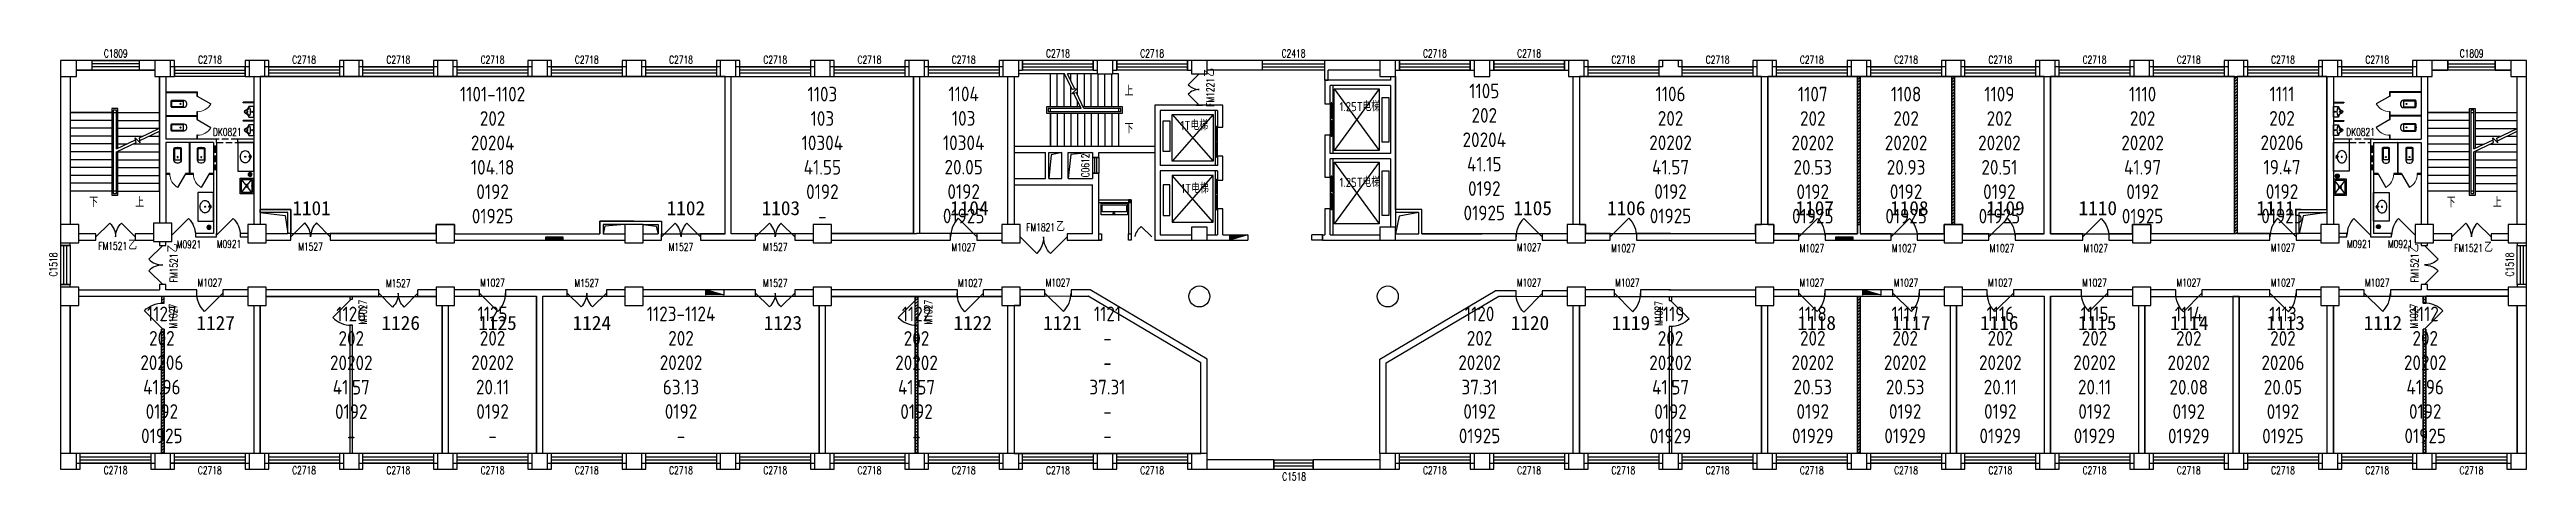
# Model space of a CAD drawing. Extents: x 246802 to 341426, y 104053 to 120500.
import ezdxf

# ---------------------------------------------------------------- set-up
doc = ezdxf.new("R2010")
doc.units = 0
doc.header["$LTSCALE"] = 1000
doc.header["$MEASUREMENT"] = 0
doc.linetypes.add('DASH', pattern=[0.35, 0.25, -0.1])
for name, color, linetype in [('body', 30, 'Continuous'), ('GROS', 6, 'Continuous'), ('name', 1, 'Continuous'), ('RM$', 5, 'Continuous'), ('RM$TXT', 5, 'Continuous')]:
    doc.layers.add(name, color=color, linetype=linetype)
doc.styles.add('_TCH_DIM', font='SIMPLEX', dxfattribs={"bigfont": 'GBCBIG'})
doc.styles.add('_TCH_WINDOW', font='SIMPLEX', dxfattribs={"bigfont": 'GBCBIG'})
doc.styles.get("Standard").update_dxf_attribs({"font": 'gbenor.shx', "bigfont": 'gbcbig.shx'})
pattern_1 = [(45, (-500105.74, 232034.345), (-56.126601, 56.126601), [])]

msp = doc.modelspace()

# ---------------------------------------------------------------- texts
at = {"layer": 'body', "color": 30, "style": '_TCH_WINDOW'}
for p in [(291296, 119457), (251696, 112757), (337306, 112757)]:
    msp.add_text('乙', height=338, rotation=90, dxfattribs=at).set_placement(p)
at = {"layer": 'body', "color": 30, "style": '_TCH_WINDOW', "width": 0.705882}
for s, p in [('FM1221', (291296, 118317)), ('FM1521', (251696, 111617)), ('FM1521', (337306, 111617))]:
    msp.add_text(s, height=297.5, rotation=90, dxfattribs=at).set_placement(p)
at = {"layer": 'body', "color": 7, "style": '_TCH_DIM'}
for s, p in [('上', (287873, 118742)), ('下', (287873, 117302)), ('下', (248316, 114492)), ('上', (250076, 114492)), ('下', (338378, 114488)), ('上', (340139, 114488))]:
    msp.add_text(s, height=338, dxfattribs=at).set_placement(p)
at = {"layer": 'body', "color": 30}
for s, height, p in [('1.25T', 350, (296082, 118149)), ('电梯', 337.6, (296957, 118149)), ('1T', 350, (290006, 117428)), ('电梯', 337.6, (290385, 117428)), ('1.25T', 350, (296082, 115255)), ('电梯', 337.6, (296957, 115255)), ('1T', 350, (290031, 115023)), ('电梯', 337.6, (290411, 115023))]:
    msp.add_text(s, height=height, dxfattribs=at).set_placement(p)
at = {"layer": 'body', "color": 30, "style": '_TCH_WINDOW', "width": 0.705882}
for s, p in [('DK0821', (253043, 117203)), ('DK0821', (334538, 117203)), ('FM1821', (284116, 113567)), ('FM1521', (248668, 112857)), ('FM1521', (338666, 112777))]:
    msp.add_text(s, height=297.5, dxfattribs=at).set_placement(p)
at = {"layer": 'body', "color": 30, "style": '_TCH_WINDOW'}
for p in [(285256, 113567), (249808, 112857), (339806, 112777)]:
    msp.add_text('乙', height=338, dxfattribs=at).set_placement(p)
at = {"layer": 'name', "color": 1, "char_height": 540, "attachment_point": 1}
for s, insert in [('{\\fFangSong|b0|i0|c134|p49;1101}', (256075, 114719)), ('{\\fFangSong|b0|i0|c134|p49;1102}', (270376, 114719)), ('{\\fFangSong|b0|i0|c134|p49;1103}', (274005, 114719)), ('{\\fFangSong|b0|i0|c134|p49;1104}', (281205, 114719)), ('{\\fFangSong|b0|i0|c134|p49;1105}', (302727, 114719)), ('{\\fFangSong|b0|i0|c134|p49;1106}', (306300, 114719)), ('{\\fFangSong|b0|i0|c134|p49;1107}', (313500, 114719)), ('{\\fFangSong|b0|i0|c134|p49;1108}', (317115, 114719)), ('{\\fFangSong|b0|i0|c134|p49;1109}', (320787, 114719)), ('{\\fFangSong|b0|i0|c134|p49;1110}', (324315, 114719)), ('{\\fFangSong|b0|i0|c134|p49;1111}', (331104, 114719)), ('{\\fFangSong|b0|i0|c134|p49;1127}', (252412, 110336)), ('{\\fFangSong|b0|i0|c134|p49;1126}', (259484, 110336)), ('{\\fFangSong|b0|i0|c134|p49;1125}', (263181, 110336)), ('{\\fFangSong|b0|i0|c134|p49;1124}', (266784, 110336)), ('{\\fFangSong|b0|i0|c134|p49;1123}', (274083, 110336)), ('{\\fFangSong|b0|i0|c134|p49;1122}', (281338, 110336)), ('{\\fFangSong|b0|i0|c134|p49;1121}', (284761, 110336)), ('{\\fFangSong|b0|i0|c134|p49;1120}', (302623, 110336)), ('{\\fFangSong|b0|i0|c134|p49;1119}', (306478, 110336)), ('{\\fFangSong|b0|i0|c134|p49;1118}', (313578, 110336)), ('{\\fFangSong|b0|i0|c134|p49;1117}', (317192, 110336)), ('{\\fFangSong|b0|i0|c134|p49;1116}', (320549, 110336)), ('{\\fFangSong|b0|i0|c134|p49;1115}', (324291, 110336)), ('{\\fFangSong|b0|i0|c134|p49;1114}', (327809, 110336)), ('{\\fFangSong|b0|i0|c134|p49;1113}', (331491, 110336)), ('{\\fFangSong|b0|i0|c134|p49;1112}', (335206, 110336))]:
    msp.add_mtext_dynamic_manual_height_columns(s, width=5258.71, gutter_width=1750, heights=[0], dxfattribs=dict(at, insert=insert))
at = {"layer": 'RM$TXT', "char_height": 558.8, "attachment_point": 8}
for s, insert in [('1101-1102^M^J202^M^J20204^M^J104.18^M^J0192^M^J01925^M^J', (263728, 113864)), ('1103^M^J103^M^J10304^M^J41.55^M^J0192^M^J-^M^J', (276326, 113864)), ('1104^M^J103^M^J10304^M^J20.05^M^J0192^M^J01925^M^J', (281723, 113869)), ('1105^M^J202^M^J20204^M^J41.15^M^J0192^M^J01925^M^J', (301613, 113984)), ('1106^M^J202^M^J20202^M^J41.57^M^J0192^M^J01925^M^J', (308728, 113869)), ('1107^M^J202^M^J20202^M^J20.53^M^J0192^M^J01925^M^J', (314161, 113864)), ('1108^M^J202^M^J20202^M^J20.93^M^J0192^M^J01925^M^J', (317726, 113864)), ('1109^M^J202^M^J20202^M^J20.51^M^J0192^M^J01925^M^J', (321291, 113864)), ('1110^M^J202^M^J20202^M^J41.97^M^J0192^M^J01925^M^J', (326761, 113864)), ('1111^M^J202^M^J20206^M^J19.47^M^J0192^M^J01925^M^J', (332088, 113869)), ('1127^M^J202^M^J20206^M^J41.96^M^J0192^M^J01925^M^J', (251093, 105474)), ('1126^M^J202^M^J20202^M^J41.57^M^J0192^M^J-^M^J', (258328, 105469)), ('1125^M^J202^M^J20202^M^J20.11^M^J0192^M^J-^M^J', (263726, 105474)), ('1123-1124^M^J202^M^J20202^M^J63.13^M^J0192^M^J-^M^J', (270926, 105474)), ('1122^M^J202^M^J20202^M^J41.57^M^J0192^M^J-^M^J', (279923, 105469)), ('1121^M^J-^M^J-^M^J37.31^M^J-^M^J-^M^J', (287218, 105474)), ('1120^M^J202^M^J20202^M^J37.31^M^J0192^M^J01925^M^J', (301433, 105474)), ('1119^M^J202^M^J20202^M^J41.57^M^J0192^M^J01929^M^J', (308728, 105469)), ('1118^M^J202^M^J20202^M^J20.53^M^J0192^M^J01929^M^J', (314161, 105474)), ('1117^M^J202^M^J20202^M^J20.53^M^J0192^M^J01929^M^J', (317691, 105474)), ('1116^M^J202^M^J20202^M^J20.11^M^J0192^M^J01929^M^J', (321326, 105474)), ('1115^M^J202^M^J20202^M^J20.11^M^J0192^M^J01929^M^J', (324926, 105474)), ('1114^M^J202^M^J20202^M^J20.08^M^J0192^M^J01929^M^J', (328526, 105469)), ('1113^M^J202^M^J20206^M^J20.05^M^J0192^M^J01925^M^J', (332123, 105469)), ('1112^M^J202^M^J20202^M^J41.96^M^J0192^M^J01925^M^J', (337558, 105474))]:
    msp.add_mtext(s, dxfattribs=dict(at, insert=insert))

# ---------------------------------------------------------------- blocks, each defined once
blk = doc.blocks.new('_FZHK')
blk.add_lwpolyline([(-0.5, -0.5), (0.5, -0.5), (0.5, 0.5), (-0.5, 0.5)], close=True)
blk = doc.blocks.new('_YZHK')
blk.add_circle((0, 0), 0.5)
blk = doc.blocks.new('$DorLib2D$00000114')
at = {"color": 0}
blk.add_line((0.5, 0), (-0.207, 0.707), dxfattribs=at)
blk.add_arc((0.5, 0), 1, 135, 180, dxfattribs=at)
blk = doc.blocks.new('$WINLIB2D$00000001')
at = {"color": 0}
for points in [[(-0.5, 0.5), (-0.5, -0.5)], [(-0.5, 0.5), (0.5, 0.5)], [(0.5, -0.5), (0.5, 0.5)], [(0.5, 0.167), (-0.5, 0.167)], [(0.5, -0.167), (-0.5, -0.167)], [(-0.5, -0.5), (0.5, -0.5)]]:
    blk.add_lwpolyline(points, dxfattribs=at)
blk = doc.blocks.new('$DorLib2D$00000116')
at = {"color": 0}
for p, q in [((-0.5, 0), (-0.146, 0.354)), ((0.5, 0), (0.146, 0.354))]:
    blk.add_line(p, q, dxfattribs=at)
for centre, start, end in [((-0.5, 0), 0, 45), ((0.5, 0), 135, 180)]:
    blk.add_arc(centre, 0.5, start, end, dxfattribs=at)
blk = doc.blocks.new('$lvtry$00000201')
at = {"color": 0}
for p, q in [((140, -470, 0), (-140, -470, 0)), ((100, -30, 0), (-100, -30, 0)), ((110, -470, 0), (110, -40, 0))]:
    blk.add_line(p, q, dxfattribs=at)
at = {"color": 0, "elevation": 0}
blk.add_lwpolyline([(140, -40, 0.414214), (100, 0), (-100, 0, 0.414214), (-140, -40), (-140, -480, 0.414214), (-30, -590), (30, -590, 0.414214), (140, -480)], format="xyb", close=True, dxfattribs=at)
blk.add_lwpolyline([(-110, -40), (-110, -470)], dxfattribs=at)
at = {"color": 0}
blk.add_circle((0, -359, 0), 20, dxfattribs=at)
for centre, start, end in [((-100, -40, 0), 90, 180), ((100, -40, 0), 0, 90)]:
    blk.add_arc(centre, 10, start, end, dxfattribs=at)
for p in [(0, 0, 0), (0, -359, 0)]:
    blk.add_point(p, dxfattribs=at)
blk = doc.blocks.new('$TCHSYS$APDOOR2D')
blk.add_line((0.5, 0), (0, 0.87))
at = {"lineweight": 13}
blk.add_arc((0.5, 0), 1, 120, 180, dxfattribs=at)
blk = doc.blocks.new('$lvtry$00000222')
at = {"color": 0, "elevation": 0}
blk.add_lwpolyline([(-205, -191), (-205, 0), (205, 0), (205, -191, 0.268068), (51, -323, -0.317765), (0, -360, -0.317765), (-51, -323, 0.268068)], format="xyb", close=True, dxfattribs=at)
at = {"color": 0}
for centre in [(0, -60, 0), (0, -242, 0)]:
    blk.add_circle(centre, 20, dxfattribs=at)
for centre, radius, start, end in [((-152, -175, 0), 10, 114.10839, 248.1394), ((5, -526, 0), 395, 66.66751, 114.10839), ((-243, -401, 0), 233, 19.26394, 68.1394), ((0, -316, 0), 24, 199.26394, 269.49984), ((0, -316, 0), 24, 270.50016, 340.73606), ((243, -401, 0), 233, 110.49411, 160.73606), ((158, -173, 0), 10, 290.49411, 66.66751)]:
    blk.add_arc(centre, radius, start, end, dxfattribs=at)
for p in [(0, -60, 0), (0, -242, 0)]:
    blk.add_point(p, dxfattribs=at)
blk = doc.blocks.new('$DorLib2D$00000127')
at = {"color": 0, "linetype": 'Continuous'}
for p, q in [((-0.033, 0.795, -93.75), (-0.533, 0.795, -93.75)), ((-0.533, 0.795, -93.75), (-0.533, 0.69, -93.75)), ((-0.033, 0.795, -93.75), (-0.033, 0.69, -93.75)), ((0.033, 0.795, -93.75), (0.033, 0.69, -93.75)), ((0.533, 0.795, -93.75), (0.033, 0.795, -93.75)), ((0.533, 0.795, -93.75), (0.533, 0.69, -93.75)), ((-0.033, 0.69, -93.75), (-0.533, 0.69, -93.75)), ((0.5, 0.5, -93.75), (-0.5, 0.5, -93.75)), ((0.533, 0.69, -93.75), (0.033, 0.69, -93.75))]:
    blk.add_line(p, q, dxfattribs=at)
blk = doc.blocks.new('$lvtry$00000191')
at = {"color": 0}
for p, q in [((-250, -50, 0), (-39, -219, 0)), ((-250, -450, 0), (-39, -281, 0)), ((39, -219, 0), (250, -50, 0)), ((39, -281, 0), (250, -450, 0))]:
    blk.add_line(p, q, dxfattribs=at)
at = {"color": 0, "elevation": 0}
for points in [[(300, -500), (300, 0), (-300, 0), (-300, -500)], [(250, -450), (250, -50), (-250, -50), (-250, -450)]]:
    blk.add_lwpolyline(points, close=True, dxfattribs=at)
at = {"color": 0}
blk.add_circle((0, -250, 0), 50, dxfattribs=at)
for p in [(0, -50, 0), (0, -250, 0)]:
    blk.add_point(p, dxfattribs=at)
blk = doc.blocks.new('$lvtry$00000171')
for p, q in [((-74, 11), (-11, 74)), ((-70, -27), (27, 70)), ((-53, -53), (53, 53)), ((-27, -70), (70, 27)), ((11, -74), (74, -11))]:
    blk.add_line(p, q)
blk.add_circle((0, 0), 75)
blk.add_point((0, 0))
blk = doc.blocks.new('$lvtry$00000194')
at = {"color": 0}
for p, q in [((-17, -27), (-17, -17)), ((17, -27), (17, -17))]:
    blk.add_line(p, q, dxfattribs=at)
blk.add_lwpolyline([(14, -39, -0.067374), (92, -53, -0.088152), (166, -93, -0.105269), (218, -155, -0.121685), (235, -224, -0.121685), (218, -292, -0.105269), (166, -355, -0.088152), (92, -394, -0.078966), (0, -409, -0.078966), (-92, -394, -0.088152), (-166, -355, -0.105269), (-218, -292, -0.121685), (-235, -224, -0.121685), (-218, -155, -0.105269), (-166, -93, -0.088152), (-92, -53, -0.059935), (-23, -40, -0.059935)], format="xyb", dxfattribs=at)
for centre, radius in [((0, -221), 20), ((0, -27), 16.7), ((0, -221), 15)]:
    blk.add_circle(centre, radius, dxfattribs=at)
for centre, radius, start, end in [((0, -17), 16.7, 0, 180), ((-40, -17), 10.1, 106.60956, 258.16482), ((-64, 250), 259, 274.70692, 282.37316), ((-75, -197), 173, 71.36005, 79.18732), ((-29, -63), 6.77, 155.34398, 308.32242), ((-171, 35), 166, 324.84107, 338.13372), ((-171, 35), 170, 324.84107, 331.35233), ((-29, -63), 3.37, 155.34398, 308.32242), ((100, -178), 170, 132.31406, 138.82532), ((100, -178), 166, 125.53268, 138.82532), ((-12, -42), 10.6, 201.89238, 261.77402), ((-381, -99), 372, 2.39824, 6.76269), ((0, -80), 9.9, 201.78369, 338.21631), ((64, 250), 259, 257.62684, 265.29308), ((381, -99), 372, 170.10083, 177.60176), ((75, -197), 173, 100.81268, 110.41907), ((40, -17), 10.1, 281.83518, 73.39044)]:
    blk.add_arc(centre, radius, start, end, dxfattribs=at)
for p in [(0, -27), (0, -221)]:
    blk.add_point(p, dxfattribs=at)

# ---------------------------------------------------------------- hatches: boundary and pattern name
at = {"layer": 'body'}
h = msp.add_hatch(dxfattribs=at)
h.set_pattern_fill('ANSI31', color=30, scale=50)
h.set_pattern_definition([(45, (-503705.74, 232034.345), (-56.126601, 56.126601), [])])
h.paths.add_polyline_path([(315876, 113827), (315976, 113827), (315976, 119477), (315876, 119477)])
h = msp.add_hatch(dxfattribs=at)
h.set_pattern_fill('ANSI31', color=30, scale=50)
h.set_pattern_definition(pattern_1)
h.paths.add_polyline_path([(319476, 113827), (319576, 113827), (319576, 119477), (319476, 119477)])
h = msp.add_hatch(dxfattribs=at)
h.set_pattern_fill('ANSI31', color=30, scale=50)
h.set_pattern_definition(pattern_1)
h.paths.add_polyline_path([(330376, 119477), (330276, 119477), (330276, 113477), (330376, 113477)])
h = msp.add_hatch(color=30, dxfattribs=at)
h.dxf.hatch_style = 1
h.paths.add_polyline_path([(288026, 114767), (288026, 114667), (288126, 114667), (288126, 114767)])
for points in [[(266416, 113347), (265766, 113347), (265766, 113227), (266416, 113227)], [(292576, 113427), (291876, 113427), (291876, 113227)], [(315686, 113347), (315036, 113347), (315036, 113227), (315686, 113227)], [(272576, 111127), (271876, 111127), (271876, 111327)], [(316776, 111127), (316076, 111127), (316076, 111327)]]:
    msp.add_hatch(color=30, dxfattribs=at).paths.add_polyline_path(points)
h = msp.add_hatch(dxfattribs=at)
h.set_pattern_fill('ANSI31', color=30, scale=50)
h.set_pattern_definition([(45, (-507298.84, 232034.345), (-56.126601, 56.126601), [])])
edge = h.paths.add_edge_path()
edge.add_line((251083, 110824), (251133, 110824))
edge.add_arc((251133, 109824), 1000, 87.13402, 90.00016, ccw=False)
edge.add_line((251183, 110823), (251183, 111087))
edge.add_line((251183, 111087), (251083, 111087))
edge.add_line((251083, 111087), (251083, 110824))
h.paths.add_polyline_path([(251133, 109824), (251083, 109824), (251083, 105077), (251183, 105077), (251183, 109874)])
h = msp.add_hatch(dxfattribs=at)
h.set_pattern_fill('ANSI31', color=30, scale=50)
h.set_pattern_definition([(45, (-478505.74, 232034.345), (-56.126601, 56.126601), [])])
h.paths.add_polyline_path([(279876, 105077), (279976, 105077), (279976, 111077), (279876, 111077)])
h = msp.add_hatch(dxfattribs=at)
h.set_pattern_fill('ANSI31', color=30, scale=50)
h.set_pattern_definition([(45, (-442505.74, 232034.345), (-56.126601, 56.126601), [])])
h.paths.add_polyline_path([(315876, 105077), (315976, 105077), (315976, 111087), (315876, 111087)])
h = msp.add_hatch(dxfattribs=at)
h.set_pattern_fill('ANSI31', color=30, scale=50)
h.set_pattern_definition([(45, (-420905.74, 232034.345), (-56.126601, 56.126601), [])])
edge = h.paths.add_edge_path()
edge.add_line((337476, 110824), (337526, 110824))
edge.add_arc((337526, 109824), 1000, 87.13402, 90.00016, ccw=False)
edge.add_line((337576, 110823), (337576, 111087))
edge.add_line((337576, 111087), (337476, 111087))
edge.add_line((337476, 111087), (337476, 110824))
h.paths.add_polyline_path([(337526, 109824), (337476, 109824), (337476, 105077), (337576, 105077), (337576, 109874)])

# ---------------------------------------------------------------- linework, layer by layer
at = {"layer": 'body', "color": 30}
for p, q in [((247226, 119477), (247226, 113827)), ((247586, 119477), (247586, 113827)), ((247586, 119477), (247586, 118097)), ((248426, 120077), (247826, 120077)), ((247826, 119717), (248426, 119717)), ((250826, 119717), (247826, 119717)), ((248426, 119717), (248426, 120077)), ((250826, 120077), (250226, 120077)), ((250226, 120077), (250226, 119717)), ((250226, 119717), (250826, 119717)), ((251006, 119477), (251006, 117077)), ((251006, 118097), (251006, 119477)), ((251246, 119477), (251246, 117077)), ((251576, 120077), (251426, 120077)), ((251576, 119837), (251426, 119837)), ((251426, 119477), (251576, 119477)), ((251576, 119837), (251576, 120077)), ((251576, 119477), (251576, 119837)), ((254426, 120077), (254276, 120077)), ((254276, 120077), (254276, 119837)), ((254426, 119837), (254276, 119837)), ((254276, 119837), (254276, 119477)), ((254276, 119477), (254426, 119477)), ((254601, 119477), (254601, 117077)), ((254851, 119477), (254851, 117077)), ((255176, 120077), (255026, 120077)), ((255176, 119837), (255026, 119837)), ((255026, 119477), (255176, 119477)), ((255176, 119837), (255176, 120077)), ((255176, 119477), (255176, 119837)), ((258026, 120077), (257876, 120077)), ((257876, 120077), (257876, 119837)), ((258026, 119837), (257876, 119837)), ((257876, 119837), (257876, 119477)), ((257876, 119477), (258026, 119477)), ((258776, 120077), (258626, 120077)), ((258776, 119837), (258626, 119837)), ((258626, 119477), (258776, 119477)), ((258776, 119837), (258776, 120077)), ((258776, 119477), (258776, 119837)), ((261626, 120077), (261476, 120077)), ((261476, 120077), (261476, 119837)), ((261626, 119837), (261476, 119837)), ((261476, 119837), (261476, 119477)), ((261476, 119477), (261626, 119477)), ((262376, 120077), (262226, 120077)), ((262376, 119837), (262226, 119837)), ((262226, 119477), (262376, 119477)), ((262376, 119837), (262376, 120077)), ((262376, 119477), (262376, 119837)), ((265226, 120077), (265076, 120077)), ((265076, 120077), (265076, 119837)), ((265226, 119837), (265076, 119837)), ((265076, 119837), (265076, 119477)), ((265076, 119477), (265226, 119477)), ((265976, 120077), (265826, 120077)), ((265976, 119837), (265826, 119837)), ((265826, 119477), (265976, 119477)), ((265976, 119837), (265976, 120077)), ((265976, 119477), (265976, 119837)), ((268826, 120077), (268676, 120077)), ((268676, 120077), (268676, 119837)), ((268826, 119837), (268676, 119837)), ((268676, 119837), (268676, 119477)), ((268676, 119477), (268826, 119477)), ((269576, 120077), (269426, 120077)), ((269576, 119837), (269426, 119837)), ((269426, 119477), (269576, 119477)), ((269576, 119837), (269576, 120077)), ((269576, 119477), (269576, 119837)), ((272426, 120077), (272276, 120077)), ((272276, 120077), (272276, 119837)), ((272426, 119837), (272276, 119837)), ((272276, 119837), (272276, 119477)), ((272276, 119477), (272426, 119477)), ((272606, 113467), (272606, 119477)), ((272846, 113467), (272846, 119477)), ((273176, 120077), (273026, 120077)), ((273176, 119837), (273026, 119837)), ((273026, 119477), (273176, 119477)), ((273176, 119837), (273176, 120077)), ((273176, 119477), (273176, 119837)), ((276026, 120077), (275876, 120077)), ((275876, 120077), (275876, 119837)), ((276026, 119837), (275876, 119837)), ((275876, 119837), (275876, 119477)), ((275876, 119477), (276026, 119477)), ((276776, 120077), (276626, 120077)), ((276776, 119837), (276626, 119837)), ((276626, 119477), (276776, 119477)), ((276776, 119837), (276776, 120077)), ((276776, 119477), (276776, 119837)), ((279626, 120077), (279476, 120077)), ((279476, 120077), (279476, 119837)), ((279476, 119837), (279476, 119477)), ((279476, 119477), (279626, 119477)), ((279806, 113477), (279806, 119477)), ((280046, 113477), (280046, 119477)), ((280376, 120077), (280226, 120077)), ((280226, 119477), (280376, 119477)), ((280376, 119837), (280376, 120077)), ((280376, 119477), (280376, 119837)), ((283226, 120077), (283076, 120077)), ((283076, 120077), (283076, 119837)), ((283226, 119837), (283076, 119837)), ((283076, 119837), (283076, 119477)), ((283076, 119477), (283226, 119477)), ((283401, 119477), (283401, 116817)), ((283651, 119477), (283651, 116817)), ((283651, 119477), (283651, 116817)), ((283976, 120077), (283826, 120077)), ((283826, 119717), (283976, 119717)), ((285038, 119577), (283826, 119577)), ((283976, 119717), (283976, 120077)), ((285578, 119577), (285038, 119577)), ((285038, 118317), (285038, 119577)), ((285038, 118317), (285038, 119577)), ((285298, 118317), (285298, 119577)), ((285558, 118317), (285558, 119577)), ((285867, 118970), (285578, 119577)), ((286826, 119577), (285689, 119577)), ((285969, 118989), (285689, 119577)), ((285818, 119305), (285818, 119577)), ((286078, 118760), (286078, 119577)), ((286338, 118317), (286338, 119577)), ((286598, 118317), (286598, 119577)), ((286826, 120077), (286676, 120077)), ((286676, 120077), (286676, 119717)), ((286676, 119717), (286826, 119717)), ((286858, 118317), (286858, 119577)), ((287118, 118317), (287118, 119577)), ((287378, 118317), (287378, 119577)), ((287576, 120077), (287426, 120077)), ((287426, 119717), (287576, 119717)), ((287638, 119577), (287426, 119577)), ((287576, 119717), (287576, 120077)), ((287638, 118317), (287638, 119577)), ((290426, 120077), (290276, 120077)), ((290276, 120077), (290276, 119717)), ((290276, 119717), (290426, 119717)), ((295511, 120077), (291026, 120077)), ((295526, 119717), (291026, 119717)), ((297626, 120077), (295511, 120077)), ((295526, 119327), (295526, 119717)), ((295526, 119327), (295526, 118427)), ((298026, 119327), (295526, 119327)), ((295526, 119327), (295646, 119327)), ((297626, 119717), (295646, 119717)), ((295646, 119327), (295646, 119717)), ((298026, 119477), (298026, 119327)), ((298376, 120077), (298226, 120077)), ((298226, 119717), (298376, 119717)), ((298226, 119477), (298226, 119127)), ((298376, 119717), (298376, 120077)), ((301226, 120077), (301076, 120077)), ((301076, 120077), (301076, 119717)), ((301076, 119717), (301226, 119717)), ((301976, 120077), (301826, 120077)), ((301826, 119717), (301976, 119717)), ((301976, 119717), (301976, 120077)), ((304826, 120077), (304676, 120077)), ((304676, 120077), (304676, 119717)), ((304676, 119717), (304826, 119717)), ((305001, 119477), (305001, 113827)), ((305251, 119477), (305251, 113827)), ((305576, 120077), (305426, 120077)), ((305576, 119837), (305426, 119837)), ((305426, 119477), (305576, 119477)), ((305576, 119837), (305576, 120077)), ((305576, 119477), (305576, 119837)), ((309176, 120077), (308276, 120077)), ((308276, 120077), (308276, 119837)), ((308276, 119837), (308276, 119477)), ((308276, 119477), (309176, 119477)), ((309176, 119837), (309176, 120077)), ((309176, 119477), (309176, 119837)), ((312026, 120077), (311876, 120077)), ((311876, 120077), (311876, 119837)), ((312026, 119837), (311876, 119837)), ((311876, 119837), (311876, 119477)), ((311876, 119477), (312026, 119477)), ((312206, 113827), (312206, 119477)), ((312446, 113827), (312446, 119477)), ((312776, 120077), (312626, 120077)), ((312776, 119837), (312626, 119837)), ((312626, 119477), (312776, 119477)), ((312776, 119837), (312776, 120077)), ((312776, 119477), (312776, 119837)), ((315626, 120077), (315476, 120077)), ((315476, 120077), (315476, 119837)), ((315626, 119837), (315476, 119837)), ((315476, 119837), (315476, 119477)), ((315476, 119477), (315626, 119477)), ((315876, 119477), (315876, 113467)), ((315976, 119477), (315976, 113467)), ((316376, 120077), (316226, 120077)), ((316376, 119837), (316226, 119837)), ((316226, 119477), (316376, 119477)), ((316376, 119837), (316376, 120077)), ((316376, 119477), (316376, 119837)), ((319226, 120077), (319076, 120077)), ((319076, 120077), (319076, 119837)), ((319226, 119837), (319076, 119837)), ((319076, 119837), (319076, 119477)), ((319076, 119477), (319226, 119477)), ((319476, 119477), (319476, 113827)), ((319576, 119477), (319576, 113827)), ((319976, 120077), (319826, 120077)), ((319976, 119837), (319826, 119837)), ((319826, 119477), (319976, 119477)), ((319976, 119837), (319976, 120077)), ((319976, 119477), (319976, 119837)), ((322826, 120077), (322676, 120077)), ((322676, 120077), (322676, 119837)), ((322826, 119837), (322676, 119837)), ((322676, 119837), (322676, 119477)), ((322676, 119477), (322826, 119477)), ((323006, 113467), (323006, 119477)), ((323246, 113467), (323246, 119477)), ((323576, 120077), (323426, 120077)), ((323576, 119837), (323426, 119837)), ((323426, 119477), (323576, 119477)), ((323576, 119837), (323576, 120077)), ((323576, 119477), (323576, 119837)), ((326426, 120077), (326276, 120077)), ((326276, 120077), (326276, 119837)), ((326426, 119837), (326276, 119837)), ((326276, 119837), (326276, 119477)), ((326276, 119477), (326426, 119477)), ((327176, 120077), (327026, 120077)), ((327176, 119837), (327026, 119837)), ((327026, 119477), (327176, 119477)), ((327176, 119837), (327176, 120077)), ((327176, 119477), (327176, 119837)), ((330026, 120077), (329876, 120077)), ((329876, 120077), (329876, 119837)), ((330026, 119837), (329876, 119837)), ((329876, 119837), (329876, 119477)), ((329876, 119477), (330026, 119477)), ((330276, 119477), (330276, 113477)), ((330376, 119477), (330376, 113477)), ((330776, 120077), (330626, 120077)), ((330776, 119837), (330626, 119837)), ((330626, 119477), (330776, 119477)), ((330776, 119837), (330776, 120077)), ((330776, 119477), (330776, 119837)), ((333626, 120077), (333476, 120077)), ((333476, 120077), (333476, 119837)), ((333626, 119837), (333476, 119837)), ((333476, 119837), (333476, 119477)), ((333476, 119477), (333626, 119477)), ((333801, 119477), (333801, 117077)), ((334051, 119477), (334051, 117077)), ((334376, 120077), (334226, 120077)), ((334376, 119837), (334226, 119837)), ((334226, 119477), (334376, 119477)), ((334376, 119837), (334376, 120077)), ((334376, 119477), (334376, 119837)), ((337226, 120077), (337076, 120077)), ((337076, 120077), (337076, 119837)), ((337226, 119837), (337076, 119837)), ((337076, 119837), (337076, 119477)), ((337076, 119477), (337226, 119477)), ((337406, 119477), (337406, 117077)), ((337646, 119477), (337646, 117077)), ((337648, 119477), (337648, 118093)), ((338426, 120077), (337826, 120077)), ((337826, 119717), (338426, 119717)), ((340826, 119713), (337826, 119713)), ((338426, 119717), (338426, 120077)), ((340826, 120077), (340226, 120077)), ((340226, 120077), (340226, 119717)), ((340226, 119717), (340826, 119717)), ((341066, 113827), (341066, 119477)), ((341068, 118093), (341068, 119477)), ((341426, 113827), (341426, 119477)), ((251246, 118889), (252458, 118889)), ((251246, 118889), (251246, 118864)), ((251246, 118864), (252433, 118864)), ((252433, 118864), (252433, 118727)), ((252433, 118727), (252458, 118727)), ((252458, 118727), (252458, 118889)), ((254601, 118489), (254201, 118489)), ((254201, 118464), (254201, 118489)), ((254601, 118464), (254201, 118464)), ((254601, 118464), (254601, 118489)), ((286179, 118317), (284888, 118317)), ((284888, 118317), (284888, 118077)), ((285818, 118317), (285818, 119073)), ((285862, 118812), (286051, 119004)), ((286038, 118845), (285862, 118812)), ((286051, 119004), (285867, 118970)), ((286208, 118257), (285936, 118826)), ((286318, 118257), (286038, 118845)), ((286078, 118317), (286078, 118528)), ((287788, 118317), (286290, 118317)), ((287788, 118077), (287788, 118317)), ((291626, 118376), (289026, 118376)), ((289026, 118376), (289026, 116817)), ((290846, 118377), (290606, 118377)), ((290606, 118377), (290606, 118376)), ((290606, 118376), (290846, 118376)), ((290846, 118376), (290846, 118377)), ((291626, 117535), (291626, 118376)), ((295526, 118427), (295726, 118427)), ((295726, 118427), (295726, 119127)), ((298026, 119127), (295726, 119127)), ((295828, 119127), (295828, 116527)), ((297601, 119001), (295882, 116651)), ((295882, 119001), (297601, 116651)), ((298026, 119127), (298026, 116527)), ((298226, 119127), (298226, 116327)), ((334051, 118489), (334451, 118489)), ((334051, 118489), (334051, 118464)), ((334051, 118464), (334451, 118464)), ((334451, 118489), (334451, 118464)), ((337406, 118889), (336193, 118889)), ((336193, 118889), (336193, 118727)), ((336193, 118727), (336218, 118727)), ((337406, 118864), (336218, 118864)), ((336218, 118727), (336218, 118864)), ((337406, 118864), (337406, 118889)), ((247586, 118097), (247586, 115097)), ((249176, 118097), (247586, 118097)), ((247586, 118097), (249176, 118097)), ((249176, 117797), (247586, 117797)), ((249176, 117497), (247586, 117497)), ((249416, 118247), (249176, 118247)), ((249176, 118247), (249176, 114947)), ((249356, 118187), (249236, 118187)), ((249236, 118187), (249236, 115007)), ((249236, 118097), (249236, 115097)), ((249236, 118097), (249356, 118097)), ((249356, 116708), (249356, 118187)), ((249356, 116708), (249356, 118097)), ((249416, 116737), (249416, 118247)), ((249416, 118097), (251006, 118097)), ((249416, 118097), (251006, 118097)), ((249416, 117797), (251006, 117797)), ((249416, 117497), (251006, 117497)), ((250234, 117128), (251006, 117496)), ((250253, 117026), (251006, 117385)), ((251006, 117496), (251006, 118097)), ((251006, 115097), (251006, 117385)), ((251246, 117989), (252433, 117989)), ((251246, 117989), (251246, 117964)), ((251246, 117964), (252433, 117964)), ((252458, 118127), (252433, 118127)), ((252433, 118127), (252433, 117989)), ((252433, 117964), (252433, 117827)), ((252433, 117827), (252458, 117827)), ((252458, 117977), (252458, 118127)), ((252458, 117827), (252458, 117977)), ((254601, 117789), (254201, 117789)), ((254201, 117764), (254201, 117789)), ((254601, 117764), (254201, 117764)), ((254601, 117764), (254601, 117789)), ((284888, 118077), (287788, 118077)), ((286208, 118257), (284948, 118257)), ((284948, 118257), (284948, 118137)), ((284948, 118137), (287728, 118137)), ((286208, 118257), (285038, 118257)), ((285038, 118137), (285038, 118257)), ((285038, 118137), (287638, 118137)), ((285038, 118077), (285038, 116817)), ((285038, 116817), (285038, 118077)), ((285298, 118077), (285298, 116817)), ((285558, 118077), (285558, 116817)), ((285818, 118077), (285818, 116817)), ((286078, 118077), (286078, 116817)), ((287638, 118257), (286318, 118257)), ((287728, 118257), (286318, 118257)), ((286338, 118077), (286338, 116817)), ((286598, 118077), (286598, 116817)), ((286858, 118077), (286858, 116817)), ((287118, 118077), (287118, 116817)), ((287378, 118077), (287378, 116817)), ((287638, 118257), (287638, 118137)), ((287638, 118077), (287638, 116817)), ((287728, 118137), (287728, 118257)), ((291426, 118176), (289226, 118176)), ((289226, 118176), (289226, 116817)), ((291254, 118027), (289686, 116240)), ((289686, 118027), (291254, 116240)), ((291334, 118176), (291334, 116077)), ((291426, 118176), (291426, 117535)), ((291426, 117535), (291626, 117535)), ((334051, 117789), (334451, 117789)), ((334051, 117789), (334051, 117764)), ((334051, 117764), (334451, 117764)), ((334451, 117789), (334451, 117764)), ((336218, 118127), (336193, 118127)), ((336193, 118127), (336193, 117977)), ((336193, 117977), (336193, 117827)), ((336193, 117827), (336218, 117827)), ((336218, 117989), (336218, 118127)), ((337406, 117989), (336218, 117989)), ((337406, 117964), (336218, 117964)), ((336218, 117827), (336218, 117964)), ((337406, 117964), (337406, 117989)), ((337648, 118093), (337648, 115093)), ((339238, 118093), (337648, 118093)), ((337648, 118093), (339238, 118093)), ((339238, 117793), (337648, 117793)), ((339238, 117493), (337648, 117493)), ((339478, 118243), (339238, 118243)), ((339238, 118243), (339238, 114943)), ((339418, 118183), (339298, 118183)), ((339298, 118183), (339298, 115003)), ((339298, 118093), (339298, 115093)), ((339298, 118093), (339418, 118093)), ((339418, 116705), (339418, 118183)), ((339418, 116705), (339418, 118093)), ((339478, 116734), (339478, 118243)), ((339478, 118093), (341068, 118093)), ((339478, 118093), (341068, 118093)), ((339478, 117793), (341068, 117793)), ((339478, 117493), (341068, 117493)), ((340296, 117124), (341068, 117492)), ((340315, 117022), (341068, 117382)), ((341068, 117492), (341068, 118093)), ((341068, 115093), (341068, 117382)), ((249176, 117197), (247586, 117197)), ((249176, 116897), (247586, 116897)), ((249176, 116597), (247586, 116597)), ((249356, 116708), (250090, 117059)), ((249356, 116598), (250109, 116957)), ((249356, 115097), (249356, 116598)), ((249356, 115007), (249356, 116598)), ((249416, 117197), (250379, 117197)), ((249416, 116897), (249750, 116897)), ((249416, 114947), (249416, 116626)), ((249416, 116597), (251006, 116597)), ((249982, 116897), (251006, 116897)), ((250109, 116957), (250076, 117133)), ((250076, 117133), (250268, 116944)), ((250268, 116944), (250234, 117128)), ((250611, 117197), (251006, 117197)), ((251006, 117077), (251006, 113877)), ((252446, 117077), (251246, 117077)), ((251246, 116957), (251246, 113877)), ((252446, 116957), (251246, 116957)), ((252133, 116957), (252133, 115769)), ((252158, 116957), (252133, 116957)), ((252158, 116957), (252158, 115769)), ((252458, 117227), (252433, 117227)), ((252433, 117227), (252433, 117077)), ((253065, 117077), (252446, 117077)), ((253065, 116957), (252446, 116957)), ((252458, 117077), (252458, 117227)), ((253185, 117077), (253065, 117077)), ((253065, 116957), (253065, 115757)), ((253185, 116957), (253185, 117077)), ((253185, 116957), (253185, 115757)), ((254601, 117077), (253985, 117077)), ((253985, 117077), (253985, 116957)), ((253985, 116957), (254601, 116957)), ((254601, 117077), (254601, 113827)), ((254851, 117077), (254851, 113827)), ((283401, 116817), (283401, 113827)), ((283651, 116817), (284851, 116817)), ((283651, 116817), (283651, 113827)), ((283651, 116817), (285038, 116817)), ((283651, 116577), (284851, 116577)), ((284851, 116817), (285471, 116817)), ((284851, 115577), (284851, 116577)), ((284971, 115577), (284971, 116577)), ((284971, 116577), (285471, 116577)), ((285038, 116817), (287638, 116817)), ((285471, 116817), (286651, 116817)), ((285471, 115577), (285471, 116577)), ((285711, 116577), (286651, 116577)), ((285711, 115577), (285711, 116577)), ((286651, 116817), (289026, 116817)), ((286651, 116577), (286651, 116377)), ((286891, 116577), (289026, 116577)), ((286891, 116377), (286891, 116577)), ((289026, 116817), (289026, 115877)), ((289226, 116817), (289226, 116077)), ((291626, 116435), (291426, 116435)), ((291426, 116435), (291426, 116077)), ((291626, 115877), (291626, 116435)), ((295726, 117227), (295526, 117227)), ((295526, 117227), (295526, 116327)), ((295726, 116527), (295726, 117227)), ((298026, 116527), (295726, 116527)), ((333801, 117077), (333801, 114397)), ((334051, 117077), (334051, 114397)), ((334666, 117077), (334051, 117077)), ((334051, 116957), (334666, 116957)), ((334666, 116957), (334666, 117077)), ((335586, 117077), (335466, 117077)), ((335466, 117077), (335466, 116957)), ((335466, 116957), (335466, 115757)), ((335586, 117077), (336206, 117077)), ((335586, 116957), (335586, 115757)), ((335586, 116957), (336206, 116957)), ((336218, 117227), (336193, 117227)), ((336193, 117227), (336193, 117077)), ((336206, 117077), (337406, 117077)), ((336206, 116957), (337406, 116957)), ((336218, 117077), (336218, 117227)), ((336493, 116957), (336493, 115769)), ((336518, 116957), (336493, 116957)), ((336518, 116957), (336518, 115769)), ((337406, 116957), (337406, 113827)), ((337646, 117077), (337646, 113827)), ((339238, 117193), (337648, 117193)), ((339238, 116893), (337648, 116893)), ((339238, 116593), (337648, 116593)), ((339418, 116705), (340152, 117055)), ((339418, 116594), (340171, 116954)), ((339418, 115093), (339418, 116594)), ((339418, 115003), (339418, 116594)), ((339478, 117193), (340441, 117193)), ((339478, 116893), (339812, 116893)), ((339478, 114943), (339478, 116623)), ((339478, 116593), (341068, 116593)), ((340045, 116893), (341068, 116893)), ((340171, 116954), (340139, 117129)), ((340139, 117129), (340331, 116941)), ((340331, 116941), (340296, 117124)), ((340673, 117193), (341068, 117193)), ((249176, 116297), (247586, 116297)), ((249176, 115997), (247586, 115997)), ((249176, 115697), (247586, 115697)), ((249416, 116297), (251006, 116297)), ((249416, 115997), (251006, 115997)), ((249416, 115697), (251006, 115697)), ((251396, 115769), (251246, 115769)), ((251246, 115769), (251246, 115744)), ((251246, 115744), (251396, 115744)), ((251396, 115744), (251396, 115769)), ((252133, 115769), (251996, 115769)), ((251996, 115769), (251996, 115744)), ((251996, 115744), (252146, 115744)), ((252146, 115744), (252296, 115744)), ((252296, 115769), (252158, 115769)), ((252296, 115744), (252296, 115769)), ((253065, 115769), (252896, 115769)), ((252896, 115769), (252896, 115744)), ((252896, 115744), (253065, 115744)), ((253065, 115757), (253065, 113477)), ((253185, 115757), (253185, 113477)), ((283651, 115577), (284851, 115577)), ((283651, 115577), (283651, 115337)), ((284971, 115577), (285471, 115577)), ((285711, 115577), (286651, 115577)), ((286651, 116377), (286891, 116377)), ((286891, 115777), (286651, 115777)), ((286651, 115777), (286651, 115577)), ((286891, 115577), (286891, 115777)), ((286891, 113467), (286891, 115577)), ((289026, 115877), (289026, 113227)), ((291426, 116077), (289226, 116077)), ((289226, 115877), (289226, 113427)), ((291426, 115877), (289226, 115877)), ((291254, 113911), (289686, 115697)), ((289686, 113911), (291254, 115697)), ((291334, 115877), (291334, 113427)), ((291426, 115877), (291426, 115517)), ((291426, 115517), (291626, 115517)), ((291626, 115517), (291626, 115877)), ((295526, 116327), (295526, 115627)), ((295526, 115627), (295726, 115627)), ((295726, 115627), (295726, 116327)), ((298026, 116327), (295726, 116327)), ((295828, 116327), (295828, 113427)), ((297601, 116201), (295882, 113851)), ((295882, 116201), (297601, 113851)), ((298026, 116327), (298026, 114277)), ((298226, 116327), (298226, 114277)), ((335466, 115757), (335466, 113477)), ((335756, 115769), (335586, 115769)), ((335586, 115757), (335586, 113477)), ((335586, 115744), (335756, 115744)), ((335756, 115744), (335756, 115769)), ((336493, 115769), (336356, 115769)), ((336356, 115769), (336356, 115744)), ((336356, 115744), (336506, 115744)), ((336506, 115744), (336656, 115744)), ((336656, 115769), (336518, 115769)), ((336656, 115744), (336656, 115769)), ((337406, 115769), (337256, 115769)), ((337256, 115769), (337256, 115744)), ((337256, 115744), (337406, 115744)), ((337406, 115744), (337406, 115769)), ((339238, 116293), (337648, 116293)), ((339238, 115993), (337648, 115993)), ((339238, 115693), (337648, 115693)), ((339478, 116293), (341068, 116293)), ((339478, 115993), (341068, 115993)), ((339478, 115693), (341068, 115693)), ((249176, 115397), (247586, 115397)), ((249176, 115097), (247586, 115097)), ((249176, 114947), (249416, 114947)), ((249356, 115097), (249236, 115097)), ((249236, 115007), (249356, 115007)), ((249416, 115397), (251006, 115397)), ((249416, 115097), (251006, 115097)), ((283651, 115337), (284851, 115337)), ((284851, 115337), (285471, 115337)), ((285471, 115337), (286651, 115337)), ((286651, 113467), (286651, 115337)), ((286891, 114767), (288126, 114767)), ((286891, 114667), (288026, 114667)), ((286891, 114667), (288026, 114667)), ((288026, 114667), (288026, 113467)), ((288126, 114767), (288126, 113467)), ((339238, 115393), (337648, 115393)), ((339238, 115093), (337648, 115093)), ((339238, 114943), (339478, 114943)), ((339418, 115093), (339298, 115093)), ((339298, 115003), (339418, 115003)), ((339478, 115393), (341068, 115393)), ((339478, 115093), (341068, 115093)), ((256026, 114397), (254851, 114397)), ((254851, 114277), (254851, 114397)), ((255906, 114277), (254851, 114277)), ((255906, 113477), (255906, 114277)), ((256026, 113477), (256026, 114397)), ((269126, 113947), (267826, 113947)), ((267826, 113947), (267826, 113467)), ((268776, 113827), (267946, 113827)), ((267946, 113827), (267946, 113467)), ((268021, 113755), (267946, 113467)), ((268776, 113827), (268021, 113755)), ((269126, 113947), (270176, 113947)), ((269476, 113827), (269980, 113755)), ((269476, 113827), (270056, 113827)), ((269980, 113755), (270056, 113467)), ((270056, 113827), (270056, 113467)), ((270176, 113947), (270176, 113467)), ((288918, 113350), (288510, 113748)), ((291626, 114417), (291426, 114417)), ((291426, 114417), (291426, 113427)), ((291626, 113427), (291626, 114417)), ((295726, 114427), (295526, 114427)), ((295526, 114427), (295526, 113427)), ((295726, 113427), (295726, 114427)), ((298026, 114277), (298026, 113727)), ((299226, 114397), (298226, 114397)), ((298226, 114277), (298226, 113727)), ((299106, 114277), (298226, 114277)), ((299106, 113467), (299106, 114277)), ((299226, 113467), (299226, 114397)), ((332626, 113477), (332626, 114397)), ((332626, 114397), (333801, 114397)), ((332746, 113477), (332746, 114277)), ((332746, 114277), (333801, 114277)), ((333801, 114397), (333801, 113827)), ((334051, 114397), (334051, 113827)), ((247226, 113127), (247226, 113027)), ((247226, 113027), (247586, 113027)), ((247586, 113027), (247586, 113127)), ((248576, 113467), (247926, 113467)), ((247926, 113227), (248576, 113227)), ((248576, 113227), (248576, 113467)), ((250776, 113467), (250076, 113467)), ((250076, 113467), (250076, 113227)), ((250076, 113227), (250776, 113227)), ((251006, 113177), (251006, 113027)), ((251006, 113027), (251246, 113027)), ((251246, 113027), (251246, 113177)), ((253065, 113477), (252376, 113477)), ((252376, 113477), (252376, 113357)), ((252376, 113357), (253065, 113357)), ((253065, 113357), (253185, 113357)), ((253185, 113357), (253185, 113477)), ((254376, 113477), (254085, 113477)), ((254085, 113477), (254085, 113357)), ((254085, 113357), (254376, 113357)), ((255076, 113477), (255906, 113477)), ((255076, 113227), (255906, 113227)), ((256026, 113477), (255906, 113477)), ((255906, 113227), (256026, 113227)), ((256026, 113227), (256026, 113477)), ((261576, 113477), (257526, 113477)), ((257526, 113477), (257526, 113227)), ((257526, 113227), (261576, 113227)), ((262276, 113467), (265526, 113467)), ((262276, 113227), (265406, 113227)), ((265406, 113227), (265406, 113227)), ((265406, 113227), (265646, 113227)), ((265526, 113467), (267826, 113467)), ((265526, 113227), (265646, 113227)), ((265646, 113227), (265646, 113227)), ((265646, 113227), (267946, 113227)), ((267946, 113467), (268776, 113467)), ((267946, 113227), (268776, 113227)), ((269476, 113467), (270056, 113467)), ((269476, 113227), (270056, 113227)), ((270056, 113227), (270176, 113227)), ((270176, 113227), (270176, 113467)), ((272606, 113467), (271676, 113467)), ((271676, 113467), (271676, 113227)), ((271676, 113227), (272726, 113227)), ((272726, 113227), (273776, 113227)), ((273776, 113467), (272846, 113467)), ((273776, 113227), (273776, 113467)), ((275976, 113467), (275276, 113467)), ((275276, 113467), (275276, 113227)), ((275276, 113227), (275976, 113227)), ((276676, 113477), (279926, 113477)), ((276676, 113227), (279926, 113227)), ((281226, 113477), (279926, 113477)), ((279926, 113227), (281226, 113227)), ((281226, 113227), (281226, 113477)), ((283176, 113477), (282226, 113477)), ((282226, 113477), (282226, 113227)), ((282226, 113227), (283176, 113227)), ((286651, 113467), (285676, 113467)), ((285676, 113467), (285676, 113227)), ((285676, 113227), (286651, 113227)), ((286651, 113227), (286991, 113227)), ((286891, 113467), (286991, 113467)), ((286991, 113467), (286991, 113227)), ((289026, 113227), (290426, 113227)), ((289226, 113427), (290426, 113427)), ((291026, 113427), (291426, 113427)), ((291026, 113227), (291426, 113227)), ((291426, 113227), (292576, 113227)), ((291626, 113427), (292576, 113427)), ((291876, 113427), (291876, 113227)), ((292576, 113427), (291876, 113227)), ((292576, 113427), (292576, 113227)), ((292576, 113427), (292576, 113227)), ((295426, 113427), (295026, 113427)), ((295026, 113227), (295026, 113427)), ((295426, 113227), (295026, 113227)), ((295426, 113427), (295526, 113427)), ((295426, 113427), (295426, 113227)), ((295426, 113227), (295426, 113427)), ((295426, 113227), (295726, 113227)), ((295726, 113427), (297626, 113427)), ((295726, 113227), (297626, 113227)), ((298226, 113467), (299106, 113467)), ((298226, 113227), (299106, 113227)), ((299106, 113227), (301406, 113227)), ((299226, 113467), (301526, 113467)), ((301406, 113227), (301526, 113227)), ((301406, 113227), (301406, 113227)), ((301406, 113227), (301646, 113227)), ((302826, 113467), (301526, 113467)), ((301646, 113227), (301646, 113227)), ((301646, 113227), (302826, 113227)), ((302826, 113227), (302826, 113467)), ((304776, 113467), (303826, 113467)), ((303826, 113467), (303826, 113227)), ((303826, 113227), (304776, 113227)), ((306426, 113477), (305476, 113477)), ((305476, 113227), (306426, 113227)), ((306426, 113227), (306426, 113477)), ((308726, 113477), (307426, 113477)), ((307426, 113477), (307426, 113227)), ((307426, 113227), (308726, 113227)), ((308606, 113227), (308606, 113227)), ((308606, 113227), (308846, 113227)), ((308726, 113477), (311976, 113477)), ((308726, 113227), (311976, 113227)), ((308846, 113227), (308846, 113227)), ((313632, 113467), (312676, 113467)), ((312676, 113227), (313632, 113227)), ((313632, 113227), (313632, 113467)), ((315876, 113467), (314632, 113467)), ((314632, 113467), (314632, 113227)), ((314632, 113227), (315806, 113227)), ((315806, 113227), (315806, 113227)), ((315806, 113227), (316046, 113227)), ((317155, 113467), (315976, 113467)), ((316046, 113227), (316046, 113227)), ((316046, 113227), (317155, 113227)), ((317155, 113227), (317155, 113467)), ((319176, 113467), (318155, 113467)), ((318155, 113467), (318155, 113227)), ((318155, 113227), (319176, 113227)), ((320889, 113467), (319876, 113467)), ((319876, 113227), (320889, 113227)), ((320889, 113227), (320889, 113467)), ((323006, 113467), (321889, 113467)), ((321889, 113467), (321889, 113227)), ((321889, 113227), (323126, 113227)), ((323126, 113227), (324474, 113227)), ((324474, 113467), (323246, 113467)), ((324474, 113227), (324474, 113467)), ((326376, 113467), (325474, 113467)), ((325474, 113467), (325474, 113227)), ((325474, 113227), (326376, 113227)), ((327076, 113477), (330326, 113477)), ((327076, 113227), (330326, 113227)), ((331626, 113477), (330326, 113477)), ((330326, 113227), (331626, 113227)), ((331626, 113227), (331626, 113477)), ((332626, 113477), (332746, 113477)), ((333576, 113477), (332626, 113477)), ((332626, 113477), (332626, 113227)), ((332626, 113227), (333576, 113227)), ((334566, 113477), (334276, 113477)), ((334276, 113357), (334566, 113357)), ((334566, 113357), (334566, 113477)), ((335466, 113477), (335466, 113357)), ((335466, 113357), (335586, 113357)), ((336276, 113477), (335586, 113477)), ((335586, 113357), (336276, 113357)), ((336276, 113357), (336276, 113477)), ((337406, 113127), (337406, 113027)), ((337406, 113027), (337646, 113027)), ((337646, 113027), (337646, 113127)), ((338576, 113467), (337876, 113467)), ((337876, 113227), (338576, 113227)), ((338576, 113227), (338576, 113467)), ((340726, 113467), (340076, 113467)), ((340076, 113467), (340076, 113227)), ((340076, 113227), (340726, 113227)), ((341066, 113127), (341066, 113027)), ((341066, 113027), (341426, 113027)), ((341426, 113027), (341426, 113127)), ((247586, 111527), (247226, 111527)), ((247226, 111527), (247226, 111427)), ((247226, 110727), (247226, 105077)), ((247586, 111427), (247586, 111527)), ((247586, 110727), (247586, 105077)), ((247926, 111327), (251006, 111327)), ((247926, 111087), (251083, 111087)), ((251246, 111527), (251006, 111527)), ((251006, 111527), (251006, 111327)), ((251083, 111087), (251083, 110824)), ((251083, 110824), (251183, 110824)), ((251183, 111087), (252426, 111087)), ((251183, 110824), (251183, 111087)), ((251246, 111327), (251246, 111527)), ((252426, 111327), (251246, 111327)), ((252426, 111087), (252426, 111327)), ((254376, 111327), (253426, 111327)), ((253426, 111327), (253426, 111087)), ((253426, 111087), (254376, 111087)), ((254601, 110727), (254601, 105077)), ((254851, 110727), (254851, 105077)), ((258326, 111327), (255076, 111327)), ((258326, 111077), (255076, 111077)), ((258276, 111077), (258276, 110977)), ((258276, 110977), (258376, 110977)), ((259376, 111327), (258326, 111327)), ((259376, 111077), (258326, 111077)), ((258376, 110977), (258376, 111077)), ((259376, 111077), (259376, 111327)), ((261576, 111327), (260876, 111327)), ((260876, 111077), (260876, 111327)), ((261576, 111077), (260876, 111077)), ((261806, 105077), (261806, 110727)), ((262046, 105077), (262046, 110727)), ((263226, 111327), (262276, 111327)), ((262276, 111087), (263226, 111087)), ((263226, 111087), (263226, 111327)), ((265526, 111327), (264226, 111327)), ((264226, 111327), (264226, 111087)), ((264226, 111087), (265406, 111087)), ((265406, 105077), (265406, 111087)), ((266576, 111327), (265526, 111327)), ((265646, 111087), (266576, 111087)), ((265646, 105077), (265646, 111087)), ((266576, 111087), (266576, 111327)), ((268776, 111327), (268076, 111327)), ((268076, 111327), (268076, 111087)), ((268076, 111087), (268776, 111087)), ((273776, 111327), (269476, 111327)), ((269476, 111087), (273776, 111087)), ((271876, 111127), (271876, 111327)), ((272576, 111127), (271876, 111327)), ((272576, 111127), (272576, 111327)), ((273776, 111087), (273776, 111327)), ((275976, 111327), (275276, 111327)), ((275276, 111327), (275276, 111087)), ((275276, 111087), (275976, 111087)), ((276206, 105077), (276206, 110727)), ((276446, 105077), (276446, 110727)), ((279926, 111327), (276676, 111327)), ((279926, 111077), (276676, 111077)), ((279876, 111077), (279876, 110977)), ((279876, 110977), (279976, 110977)), ((281483, 111327), (279926, 111327)), ((281483, 111077), (279926, 111077)), ((279976, 110977), (279976, 111077)), ((281483, 111077), (281483, 111327)), ((283176, 111327), (282476, 111327)), ((282476, 111077), (282476, 111327)), ((283176, 111077), (282476, 111077)), ((283401, 110727), (283401, 105077)), ((283651, 110727), (283651, 105077)), ((284826, 111326), (283876, 111326)), ((283876, 111086), (284826, 111086)), ((284826, 111086), (284826, 111326)), ((286551, 111326), (285826, 111326)), ((285826, 111326), (285826, 111086)), ((285826, 111086), (286485, 111086)), ((290786, 108540), (286485, 111086)), ((291026, 108676), (286551, 111326)), ((297626, 108677), (302033, 111286)), ((297866, 108540), (302166, 111086)), ((302826, 111286), (302033, 111286)), ((302166, 111086), (302826, 111086)), ((302826, 111086), (302826, 111286)), ((304776, 111286), (303826, 111286)), ((303826, 111286), (303826, 111086)), ((303826, 111086), (304776, 111086)), ((305001, 110727), (305001, 105077)), ((305251, 110727), (305251, 105077)), ((306581, 111327), (305476, 111327)), ((305476, 111077), (306581, 111077)), ((306581, 111077), (306581, 111327)), ((308726, 111327), (307581, 111327)), ((307581, 111327), (307581, 111077)), ((307581, 111077), (308726, 111077)), ((308666, 111327), (308666, 111327)), ((308666, 111327), (308786, 111327)), ((308676, 111077), (308676, 110927)), ((308676, 110927), (308776, 110927)), ((308726, 111327), (311976, 111327)), ((308726, 111077), (311976, 111077)), ((308776, 110927), (308776, 111077)), ((308786, 111327), (308786, 111327)), ((312206, 105077), (312206, 110727)), ((312446, 105077), (312446, 110727)), ((313626, 111327), (312676, 111327)), ((312676, 111087), (313626, 111087)), ((313626, 111087), (313626, 111327)), ((315926, 111327), (314626, 111327)), ((314626, 111327), (314626, 111087)), ((314626, 111087), (315876, 111087)), ((315876, 105077), (315876, 111087)), ((317226, 111327), (315926, 111327)), ((315976, 111087), (317226, 111087)), ((315976, 105077), (315976, 111087)), ((316076, 111127), (316076, 111327)), ((316776, 111127), (316076, 111327)), ((316776, 111127), (316776, 111327)), ((317226, 111087), (317226, 111327)), ((319176, 111327), (318226, 111327)), ((318226, 111327), (318226, 111087)), ((318226, 111087), (319176, 111087)), ((319406, 110727), (319406, 105077)), ((319646, 110727), (319646, 105077)), ((320826, 111327), (319876, 111327)), ((319876, 111087), (320826, 111087)), ((320826, 111087), (320826, 111327)), ((323126, 111327), (321826, 111327)), ((321826, 111327), (321826, 111087)), ((321826, 111087), (323006, 111087)), ((323006, 111087), (323006, 105077)), ((324426, 111327), (323126, 111327)), ((323246, 111087), (324426, 111087)), ((323246, 111087), (323246, 105077)), ((324426, 111087), (324426, 111327)), ((326376, 111327), (325426, 111327)), ((325426, 111327), (325426, 111087)), ((325426, 111087), (326376, 111087)), ((326606, 110727), (326606, 105077)), ((326846, 110727), (326846, 105077)), ((328026, 111327), (327076, 111327)), ((327076, 111077), (328026, 111077)), ((328026, 111077), (328026, 111327)), ((331626, 111327), (329026, 111327)), ((329026, 111327), (329026, 111077)), ((329026, 111077), (331626, 111077)), ((330206, 111077), (330206, 105077)), ((330446, 111077), (330206, 111077)), ((330446, 111077), (330446, 105077)), ((331626, 111077), (331626, 111327)), ((333576, 111327), (332626, 111327)), ((332626, 111327), (332626, 111077)), ((332626, 111077), (333576, 111077)), ((333801, 110727), (333801, 105077)), ((334051, 110727), (334051, 105077)), ((335226, 111327), (334276, 111327)), ((334276, 111087), (335226, 111087)), ((335226, 111087), (335226, 111327)), ((337406, 111327), (336226, 111327)), ((336226, 111327), (336226, 111087)), ((336226, 111087), (337476, 111087)), ((337646, 111527), (337406, 111527)), ((337406, 111527), (337406, 111327)), ((337476, 111087), (337476, 110824)), ((337476, 110824), (337576, 110824)), ((340726, 111087), (337576, 111087)), ((337576, 110824), (337576, 111087)), ((337646, 111327), (337646, 111527)), ((340726, 111327), (337646, 111327)), ((341426, 111527), (341066, 111527)), ((341066, 111527), (341066, 111427)), ((341066, 105077), (341066, 110727)), ((341426, 111427), (341426, 111527)), ((341426, 105077), (341426, 110727)), ((251183, 109824), (251083, 109824)), ((251083, 109824), (251083, 105077)), ((251183, 105077), (251183, 109824)), ((258376, 109977), (258276, 109977)), ((258276, 109977), (258276, 105077)), ((258376, 105077), (258376, 109977)), ((279976, 109977), (279876, 109977)), ((279876, 109977), (279876, 105077)), ((279976, 105077), (279976, 109977)), ((308776, 109927), (308676, 109927)), ((308676, 109927), (308676, 105077)), ((308776, 105077), (308776, 109927)), ((337576, 109824), (337476, 109824)), ((337476, 109824), (337476, 105077)), ((337576, 105077), (337576, 109824)), ((290786, 105077), (290786, 108540)), ((291026, 105077), (291026, 108676)), ((297626, 105077), (297626, 108677)), ((297866, 105077), (297866, 108540)), ((247976, 105077), (247826, 105077)), ((247976, 104717), (247976, 105077)), ((250826, 105077), (250676, 105077)), ((250676, 105077), (250676, 104717)), ((251576, 105077), (251426, 105077)), ((251576, 104717), (251576, 105077)), ((254426, 105077), (254276, 105077)), ((254276, 105077), (254276, 104717)), ((255176, 105077), (255026, 105077)), ((255176, 104717), (255176, 105077)), ((258026, 105077), (257876, 105077)), ((257876, 105077), (257876, 104717)), ((258776, 105076), (258626, 105076)), ((258776, 104716), (258776, 105076)), ((261626, 105076), (261476, 105076)), ((261476, 105076), (261476, 104716)), ((262376, 105076), (262226, 105076)), ((262376, 104716), (262376, 105076)), ((265226, 105076), (265076, 105076)), ((265076, 105076), (265076, 104716)), ((265976, 105076), (265826, 105076)), ((265976, 104716), (265976, 105076)), ((268826, 105076), (268676, 105076)), ((268676, 105076), (268676, 104716)), ((269576, 105076), (269426, 105076)), ((269576, 104716), (269576, 105076)), ((272426, 105076), (272276, 105076)), ((272276, 105076), (272276, 104716)), ((273176, 105076), (273026, 105076)), ((273176, 104716), (273176, 105076)), ((276026, 105076), (275876, 105076)), ((275876, 105076), (275876, 104716)), ((276776, 105076), (276626, 105076)), ((276776, 104716), (276776, 105076)), ((279626, 105076), (279476, 105076)), ((279476, 105076), (279476, 104716)), ((280376, 105076), (280226, 105076)), ((280376, 104716), (280376, 105076)), ((283226, 105076), (283076, 105076)), ((283076, 105076), (283076, 104716)), ((283976, 105076), (283826, 105076)), ((283976, 104716), (283976, 105076)), ((286826, 105076), (286676, 105076)), ((286676, 105076), (286676, 104716)), ((287576, 105076), (287426, 105076)), ((287576, 104716), (287576, 105076)), ((290426, 105076), (290276, 105076)), ((290276, 105076), (290276, 104716)), ((298376, 105077), (298226, 105077)), ((298376, 104717), (298376, 105077)), ((301226, 105077), (301076, 105077)), ((301076, 105077), (301076, 104717)), ((301976, 105077), (301826, 105077)), ((301976, 104717), (301976, 105077)), ((304826, 105077), (304676, 105077)), ((304676, 105077), (304676, 104717)), ((305576, 105077), (305426, 105077)), ((305576, 104717), (305576, 105077)), ((308426, 105077), (308276, 105077)), ((308276, 105077), (308276, 104717)), ((309176, 105077), (309026, 105077)), ((309176, 104717), (309176, 105077)), ((312026, 105077), (311876, 105077)), ((311876, 105077), (311876, 104717)), ((312776, 105077), (312626, 105077)), ((312776, 104717), (312776, 105077)), ((315626, 105077), (315476, 105077)), ((315476, 105077), (315476, 104717)), ((316376, 105077), (316226, 105077)), ((316376, 104717), (316376, 105077)), ((319226, 105077), (319076, 105077)), ((319076, 105077), (319076, 104717)), ((319976, 105077), (319826, 105077)), ((319976, 104717), (319976, 105077)), ((322826, 105077), (322676, 105077)), ((322676, 105077), (322676, 104717)), ((323576, 105077), (323426, 105077)), ((323576, 104717), (323576, 105077)), ((326426, 105077), (326276, 105077)), ((326276, 105077), (326276, 104717)), ((327176, 105077), (327026, 105077)), ((327176, 104717), (327176, 105077)), ((330026, 105077), (329876, 105077)), ((329876, 105077), (329876, 104717)), ((330776, 105077), (330626, 105077)), ((330776, 104717), (330776, 105077)), ((333626, 105077), (333476, 105077)), ((333476, 105077), (333476, 104717)), ((334376, 105077), (334226, 105077)), ((334376, 104717), (334376, 105077)), ((337226, 105077), (337076, 105077)), ((337076, 105077), (337076, 104717)), ((337976, 105077), (337826, 105077)), ((337976, 104717), (337976, 105077)), ((340826, 105077), (340676, 105077)), ((340676, 105077), (340676, 104717)), ((247826, 104717), (247976, 104717)), ((247826, 104477), (247976, 104477)), ((247976, 104477), (247976, 104717)), ((250676, 104717), (250826, 104717)), ((250676, 104716), (250676, 104477)), ((250676, 104477), (250826, 104477)), ((251426, 104717), (251576, 104717)), ((251576, 104716), (251426, 104716)), ((251426, 104477), (251576, 104477)), ((251576, 104477), (251576, 104716)), ((254276, 104717), (254426, 104717)), ((254276, 104717), (254276, 104477)), ((254276, 104477), (254426, 104477)), ((255026, 104717), (255176, 104717)), ((255026, 104477), (255176, 104477)), ((255176, 104477), (255176, 104717)), ((257876, 104717), (258026, 104717)), ((257876, 104717), (257876, 104477)), ((257876, 104477), (258026, 104477)), ((258626, 104716), (258776, 104716)), ((258626, 104477), (258776, 104477)), ((258776, 104477), (258776, 104716)), ((261476, 104716), (261626, 104716)), ((261476, 104716), (261476, 104477)), ((261476, 104477), (261626, 104477)), ((262226, 104716), (262376, 104716)), ((262226, 104477), (262376, 104477)), ((262376, 104477), (262376, 104716)), ((265076, 104716), (265226, 104716)), ((265076, 104716), (265076, 104477)), ((265076, 104477), (265226, 104477)), ((265826, 104716), (265976, 104716)), ((265826, 104477), (265976, 104477)), ((265976, 104477), (265976, 104716)), ((268676, 104716), (268826, 104716)), ((268676, 104716), (268676, 104477)), ((268676, 104477), (268826, 104477)), ((269426, 104716), (269576, 104716)), ((269426, 104477), (269576, 104477)), ((269576, 104477), (269576, 104716)), ((272276, 104716), (272426, 104716)), ((272276, 104716), (272276, 104477)), ((272276, 104477), (272426, 104477)), ((273026, 104716), (273176, 104716)), ((273026, 104477), (273176, 104477)), ((273176, 104477), (273176, 104716)), ((275876, 104716), (276026, 104716)), ((275876, 104716), (275876, 104477)), ((275876, 104477), (276026, 104477)), ((276626, 104716), (276776, 104716)), ((276626, 104477), (276776, 104477)), ((276776, 104477), (276776, 104716)), ((279476, 104716), (279626, 104716)), ((279476, 104716), (279476, 104477)), ((279476, 104477), (279626, 104477)), ((280226, 104716), (280376, 104716)), ((280226, 104477), (280376, 104477)), ((280376, 104477), (280376, 104716)), ((283076, 104716), (283226, 104716)), ((283076, 104716), (283076, 104477)), ((283076, 104477), (283226, 104477)), ((283826, 104716), (283976, 104716)), ((283826, 104477), (283976, 104477)), ((283976, 104477), (283976, 104716)), ((286676, 104716), (286826, 104716)), ((286676, 104716), (286676, 104477)), ((286676, 104477), (286826, 104477)), ((287426, 104716), (287576, 104716)), ((287426, 104477), (287576, 104477)), ((287576, 104477), (287576, 104716)), ((290276, 104716), (290426, 104716)), ((290276, 104716), (290276, 104477)), ((290276, 104477), (290426, 104477)), ((293576, 104837), (291026, 104837)), ((291026, 104477), (293576, 104477)), ((293576, 104477), (293576, 104837)), ((297626, 104837), (295076, 104837)), ((295076, 104837), (295076, 104477)), ((295076, 104477), (297626, 104477)), ((298226, 104717), (298376, 104717)), ((298226, 104477), (298376, 104477)), ((298376, 104477), (298376, 104717)), ((301076, 104717), (301226, 104717)), ((301076, 104717), (301076, 104477)), ((301076, 104477), (301226, 104477)), ((301826, 104717), (301976, 104717)), ((301826, 104477), (301976, 104477)), ((301976, 104477), (301976, 104717)), ((304676, 104717), (304826, 104717)), ((304676, 104717), (304676, 104477)), ((304676, 104477), (304826, 104477)), ((305426, 104717), (305576, 104717)), ((305426, 104477), (305576, 104477)), ((305576, 104477), (305576, 104717)), ((308276, 104717), (308426, 104717)), ((308276, 104717), (308276, 104477)), ((308276, 104477), (308426, 104477)), ((309026, 104717), (309176, 104717)), ((309026, 104477), (309176, 104477)), ((309176, 104477), (309176, 104717)), ((311876, 104717), (312026, 104717)), ((311876, 104717), (311876, 104477)), ((311876, 104477), (312026, 104477)), ((312626, 104717), (312776, 104717)), ((312626, 104477), (312776, 104477)), ((312776, 104477), (312776, 104717)), ((315476, 104717), (315626, 104717)), ((315476, 104717), (315476, 104477)), ((315476, 104477), (315626, 104477)), ((316226, 104717), (316376, 104717)), ((316226, 104477), (316376, 104477)), ((316376, 104477), (316376, 104717)), ((319076, 104717), (319226, 104717)), ((319076, 104717), (319076, 104477)), ((319076, 104477), (319226, 104477)), ((319826, 104717), (319976, 104717)), ((319826, 104477), (319976, 104477)), ((319976, 104477), (319976, 104717)), ((322676, 104717), (322826, 104717)), ((322676, 104717), (322676, 104477)), ((322676, 104477), (322826, 104477)), ((323426, 104717), (323576, 104717)), ((323426, 104477), (323576, 104477)), ((323576, 104477), (323576, 104717)), ((326276, 104717), (326426, 104717)), ((326276, 104717), (326276, 104477)), ((326276, 104477), (326426, 104477)), ((327026, 104717), (327176, 104717)), ((327026, 104477), (327176, 104477)), ((327176, 104477), (327176, 104717)), ((329876, 104717), (330026, 104717)), ((329876, 104717), (329876, 104477)), ((329876, 104477), (330026, 104477)), ((330626, 104717), (330776, 104717)), ((330626, 104477), (330776, 104477)), ((330776, 104477), (330776, 104717)), ((333476, 104717), (333626, 104717)), ((333476, 104717), (333476, 104477)), ((333476, 104477), (333626, 104477)), ((334226, 104717), (334376, 104717)), ((334226, 104477), (334376, 104477)), ((334376, 104477), (334376, 104717)), ((337076, 104717), (337076, 104477)), ((337076, 104477), (337226, 104477)), ((337826, 104477), (337976, 104477)), ((337976, 104477), (337976, 104717)), ((340676, 104717), (340826, 104717)), ((340676, 104717), (340676, 104477)), ((340676, 104477), (340826, 104477))]:
    msp.add_line(p, q, dxfattribs=at)
at = {"layer": 'body', "color": 30, "linetype": 'DASH'}
for p, q in [((253185, 116807, 900), (253065, 116807, 900)), ((253105, 116807, 900), (253105, 115907, 900)), ((253145, 116807, 900), (253145, 115907, 900)), ((253985, 117077), (253185, 117077)), ((253185, 116957), (253985, 116957)), ((335466, 117077), (334666, 117077)), ((334666, 116957), (335466, 116957)), ((335586, 116807, 900), (335466, 116807, 900)), ((335506, 116807, 900), (335506, 115907, 900)), ((335546, 116807, 900), (335546, 115907, 900)), ((253185, 115907, 900), (253065, 115907, 900)), ((335586, 115907, 900), (335466, 115907, 900))]:
    msp.add_line(p, q, dxfattribs=at)
at = {"layer": 'body', "color": 30}
for points in [[(315876, 113827), (315976, 113827), (315976, 119477), (315876, 119477)], [(319476, 113827), (319576, 113827), (319576, 119477), (319476, 119477)], [(330276, 119477), (330376, 119477), (330376, 113477), (330276, 113477)], [(295882, 119001), (297601, 119001), (297601, 116651), (295882, 116651)], [(297716, 118667), (297969, 118667), (297969, 116969), (297716, 116969)], [(289343, 117776), (289600, 117776), (289600, 116604), (289343, 116604)], [(289686, 118027), (291254, 118027), (291254, 116240), (289686, 116240)], [(254601, 115857), (254601, 116957), (254001, 116957), (254001, 115857)], [(334051, 115857), (334051, 116957), (334651, 116957), (334651, 115857)], [(289686, 113911), (291254, 113911), (291254, 115697), (289686, 115697)], [(295882, 116201), (297601, 116201), (297601, 113851), (295882, 113851)], [(297716, 115867), (297969, 115867), (297969, 114169), (297716, 114169)], [(253065, 113950), (253065, 115050), (252465, 115050), (252465, 113950)], [(286978, 114637), (287978, 114637), (287978, 114187), (286978, 114187)], [(287947, 114579), (287947, 114300), (287019, 114300), (287019, 114579)], [(288026, 114667), (288126, 114667), (288126, 114767), (288026, 114767)], [(289343, 114162), (289600, 114162), (289600, 115334), (289343, 115334)], [(335586, 113950), (335586, 115050), (336186, 115050), (336186, 113950)], [(286891, 113467), (286991, 113467), (286991, 113227), (286891, 113227)], [(288026, 113467), (288126, 113467), (288126, 113227), (288026, 113227)], [(279876, 111077), (279976, 111077), (279976, 105077), (279876, 105077)], [(315876, 111087), (315976, 111087), (315976, 105077), (315876, 105077)]]:
    msp.add_lwpolyline(points, close=True, dxfattribs=at)
for points in [[(248411, 114947, 0, 0, 0), (248411, 118907, 0, 0, 0), (250181, 118907, 0, 0, 0), (250181, 117497, 80, 0, 0), (250181, 117197, 0, 0, 0)], [(287768, 117477, 0, 0, 0), (284344, 117477, 0, 0, 0), (284344, 118917, 0, 0, 0), (285518, 118917, 80, 0, 0), (285818, 118917, 0, 0, 0)], [(287768, 118917, 0, 0, 0), (286378, 118917, 80, 0, 0), (286078, 118917, 0, 0, 0)], [(338473, 114943, 0, 0, 0), (338473, 118903, 0, 0, 0), (340243, 118903, 0, 0, 0), (340243, 117493, 80, 0, 0), (340243, 117193, 0, 0, 0)], [(250181, 114947, 0, 0, 0), (250181, 116597, 80, 0, 0), (250181, 116897, 0, 0, 0)], [(340243, 114943, 0, 0, 0), (340243, 116593, 80, 0, 0), (340243, 116893, 0, 0, 0)]]:
    msp.add_lwpolyline(points, format="xyseb", dxfattribs=at)
for points in [[(285471, 116577), (285064, 116485), (284971, 115577)], [(286596, 116577), (285822, 116497), (285711, 115577)], [(254851, 114277), (255805, 114165), (255906, 113477)], [(299106, 114277), (298363, 114137), (298226, 113467)], [(333801, 114277), (332894, 114148), (332746, 113477)], [(265766, 113227), (265766, 113347), (266416, 113347), (266416, 113227)], [(315036, 113227), (315036, 113347), (315686, 113347), (315686, 113227)], [(337476, 110824), (337476, 111087), (337576, 111087), (337576, 110823)], [(251183, 109824), (251183, 105077), (251083, 105077), (251083, 109824)], [(337576, 109824), (337576, 105077), (337476, 105077), (337476, 109824)]]:
    msp.add_lwpolyline(points, dxfattribs=at)
msp.add_circle((287459, 114241), 29.5, dxfattribs=at)
msp.add_arc((288952, 113180), 719, 127.87716, 166.33228, dxfattribs=at)
at = {"layer": 'GROS'}
msp.add_lwpolyline([(247226, 104477), (247826, 104477), (247826, 104717), (250826, 104717), (250826, 104477), (251426, 104477), (251426, 104716), (254426, 104717), (254426, 104477), (255026, 104477), (255026, 104717), (258026, 104717), (258026, 104477), (258626, 104477), (258626, 104716), (261626, 104716), (261626, 104477), (262226, 104477), (262226, 104716), (265226, 104716), (265226, 104477), (265826, 104477), (265826, 104716), (268826, 104716), (268826, 104477), (269426, 104477), (269426, 104716), (272426, 104716), (272426, 104477), (273026, 104477), (273026, 104716), (276026, 104716), (276026, 104477), (276626, 104477), (276626, 104716), (279626, 104716), (279626, 104477), (280226, 104477), (280226, 104716), (283226, 104716), (283226, 104477), (283826, 104477), (283826, 104716), (286826, 104716), (286826, 104477), (287426, 104477), (287426, 104716), (290426, 104716), (290426, 104477), (298226, 104477), (298226, 104717), (301226, 104717), (301226, 104477), (301826, 104477), (301826, 104717), (304826, 104717), (304826, 104477), (305426, 104477), (305426, 104717), (308426, 104717), (308426, 104477), (309026, 104477), (309026, 104717), (312026, 104717), (312026, 104477), (312626, 104477), (312626, 104717), (315626, 104717), (315626, 104477), (316226, 104477), (316226, 104717), (319226, 104717), (319226, 104477), (319826, 104477), (319826, 104717), (322826, 104717), (322826, 104477), (323426, 104477), (323426, 104717), (326426, 104717), (326426, 104477), (327026, 104477), (327026, 104717), (330026, 104717), (330026, 104477), (330626, 104477), (330626, 104717), (333626, 104717), (333626, 104477), (334226, 104477), (334226, 104717), (337226, 104717), (337226, 104477), (337826, 104477), (337826, 104717), (340826, 104717), (340826, 104477), (341426, 104477), (341426, 120077), (337226, 120077), (337226, 119837), (334226, 119837), (334226, 120077), (333626, 120077), (333626, 119837), (330626, 119837), (330626, 120077), (330026, 120077), (330026, 119837), (327026, 119837), (327026, 120077), (326426, 120077), (326426, 119837), (323426, 119837), (323426, 120077), (322826, 120077), (322826, 119837), (319826, 119837), (319826, 120077), (319226, 120077), (319226, 119837), (316226, 119837), (316226, 120077), (315626, 120077), (315626, 119837), (312626, 119837), (312626, 120077), (312026, 120077), (312026, 119837), (309026, 119837), (309026, 120077), (308426, 120077), (308426, 119837), (308276, 119837), (305426, 119837), (305426, 120077), (283226, 120077), (283226, 119837), (280226, 119837), (280226, 120077), (279626, 120077), (279626, 119837), (276626, 119837), (276626, 120077), (276026, 120077), (276026, 119837), (273026, 119837), (273026, 120077), (272426, 120077), (272426, 119837), (269426, 119837), (269426, 120077), (268826, 120077), (268826, 119837), (265826, 119837), (265826, 120077), (265226, 120077), (265226, 119837), (262226, 119837), (262226, 120077), (261626, 120077), (261626, 119837), (258626, 119837), (258626, 120077), (258026, 120077), (258026, 119837), (255026, 119837), (255026, 120077), (254426, 120077), (254426, 119837), (251426, 119837), (251426, 120077), (247226, 120077)], close=True, dxfattribs=at)
at = {"layer": 'RM$', "color": 4, "ltscale": 20}
for points in [[(254851, 119477), (254851, 114397), (256026, 114397), (256026, 113477), (261576, 113477), (261576, 113827), (262276, 113827), (262276, 113467), (267826, 113467), (267826, 113947), (270176, 113947), (270176, 113467), (272606, 113467), (272606, 119477)], [(279806, 119477), (279806, 113477), (276676, 113477), (276676, 113827), (275976, 113827), (275976, 113467), (272846, 113467), (272846, 119477)], [(283401, 119477), (283401, 113827), (283176, 113827), (283176, 113477), (280046, 113477), (280046, 119477)], [(304826, 119717), (304826, 119477), (305001, 119477), (305001, 113827), (304776, 113827), (304776, 113467), (299226, 113467), (299226, 114397), (298226, 114397), (298226, 119717), (301226, 119717), (301226, 119477), (301826, 119477), (301826, 119717)], [(305251, 119477), (305251, 113827), (305476, 113827), (305476, 113477), (311976, 113477), (311976, 113827), (312206, 113827), (312206, 119477)], [(312446, 119477), (312446, 113827), (312676, 113827), (312676, 113467), (315876, 113467), (315876, 119477)], [(319476, 119477), (315976, 119477), (315976, 113467), (319176, 113467), (319176, 113827), (319476, 113827)], [(319576, 119477), (319576, 113827), (319876, 113827), (319876, 113467), (323006, 113467), (323006, 119477)], [(323246, 119477), (323246, 113467), (326376, 113467), (326376, 113827), (327076, 113827), (327076, 113477), (330276, 113477), (330276, 119477)], [(330376, 119477), (330376, 113477), (332626, 113477), (332626, 114397), (333801, 114397), (333801, 119477)], [(265406, 111087), (265406, 105077), (262046, 105077), (262046, 110727), (262276, 110727), (262276, 111087)], [(275976, 111087), (275976, 110727), (276206, 110727), (276206, 105077), (265646, 105077), (265646, 111087), (268776, 111087), (268776, 110727), (269476, 110727), (269476, 111087)], [(283876, 111077), (283876, 110727), (283651, 110727), (283651, 105077), (290786, 105077), (290786, 108540), (286485, 111086)], [(304776, 111077), (304776, 110727), (305001, 110727), (305001, 105077), (297866, 105077), (297866, 108540), (302166, 111086)], [(315876, 111087), (315876, 105077), (312446, 105077), (312446, 110727), (312676, 110727), (312676, 111087)], [(319176, 111087), (319176, 110727), (319406, 110727), (319406, 105077), (315976, 105077), (315976, 111087)], [(323006, 111087), (323006, 105077), (319646, 105077), (319646, 110727), (319876, 110727), (319876, 111087)], [(326376, 111087), (326376, 110727), (326606, 110727), (326606, 105077), (323246, 105077), (323246, 111087)], [(330206, 111077), (330206, 105077), (326846, 105077), (326846, 110727), (327076, 110727), (327076, 111077)], [(333576, 111077), (333576, 110727), (333801, 110727), (333801, 105077), (330446, 105077), (330446, 111077)]]:
    msp.add_lwpolyline(points, close=True, dxfattribs=at)
at = {"layer": 'RM$'}
for points in [[(247586, 110727), (247926, 110727), (247926, 111077), (247926, 111087), (254376, 111087), (254376, 110727), (254601, 110727), (254601, 105077), (247586, 105077)], [(254851, 110727), (255076, 110727), (255076, 111077), (261576, 111077), (261576, 110727), (261806, 110727), (261806, 105077), (254851, 105077)], [(276446, 110727), (276676, 110727), (276676, 111077), (283176, 111077), (283176, 110727), (283401, 110727), (283401, 105077), (276446, 105077)], [(305251, 110727), (305476, 110727), (305476, 111077), (311976, 111077), (311976, 110727), (312206, 110727), (312206, 105077), (305251, 105077)], [(334051, 110727), (334276, 110727), (334276, 111077), (334276, 111087), (340726, 111087), (340726, 110727), (341066, 110727), (341066, 105077), (334051, 105077)]]:
    msp.add_lwpolyline(points, close=True, dxfattribs=at)

# ---------------------------------------------------------------- block references
at = {"layer": 'body', "color": 30}
ref = msp.add_blockref('$WINLIB2D$00000001', (249326, 119897), dxfattribs=dict(at, xscale=-1800, yscale=360, zscale=360, rotation=180))
ref.add_attrib('A', 'C1809', (248876, 120203), dxfattribs={"color": 30, "height": 297.5, "style": '_TCH_WINDOW', "width": 0.705882})
ref = msp.add_blockref('$WINLIB2D$00000001', (252926, 119657), dxfattribs=dict(at, xscale=2700, yscale=360, zscale=360, rotation=180))
ref.add_attrib('A', 'C2718', (252478, 119963), dxfattribs={"color": 30, "height": 297.5, "style": '_TCH_WINDOW', "width": 0.705882})
ref = msp.add_blockref('$WINLIB2D$00000001', (256526, 119657), dxfattribs=dict(at, xscale=-2700, yscale=360, zscale=360, rotation=180))
ref.add_attrib('A', 'C2718', (256071, 119963), dxfattribs={"color": 30, "height": 297.5, "style": '_TCH_WINDOW', "width": 0.705882})
ref = msp.add_blockref('$WINLIB2D$00000001', (260126, 119657), dxfattribs=dict(at, xscale=-2700, yscale=360, zscale=360, rotation=180))
ref.add_attrib('A', 'C2718', (259671, 119963), dxfattribs={"color": 30, "height": 297.5, "style": '_TCH_WINDOW', "width": 0.705882})
ref = msp.add_blockref('$WINLIB2D$00000001', (263726, 119657), dxfattribs=dict(at, xscale=-2700, yscale=360, zscale=360, rotation=180))
ref.add_attrib('A', 'C2718', (263271, 119963), dxfattribs={"color": 30, "height": 297.5, "style": '_TCH_WINDOW', "width": 0.705882})
ref = msp.add_blockref('$WINLIB2D$00000001', (267326, 119657), dxfattribs=dict(at, xscale=-2700, yscale=360, zscale=360, rotation=180))
ref.add_attrib('A', 'C2718', (266871, 119963), dxfattribs={"color": 30, "height": 297.5, "style": '_TCH_WINDOW', "width": 0.705882})
ref = msp.add_blockref('$WINLIB2D$00000001', (270926, 119657), dxfattribs=dict(at, xscale=-2700, yscale=360, zscale=360, rotation=180))
ref.add_attrib('A', 'C2718', (270471, 119963), dxfattribs={"color": 30, "height": 297.5, "style": '_TCH_WINDOW', "width": 0.705882})
ref = msp.add_blockref('$WINLIB2D$00000001', (274526, 119657), dxfattribs=dict(at, xscale=-2700, yscale=360, zscale=360, rotation=180))
ref.add_attrib('A', 'C2718', (274071, 119963), dxfattribs={"color": 30, "height": 297.5, "style": '_TCH_WINDOW', "width": 0.705882})
ref = msp.add_blockref('$WINLIB2D$00000001', (278126, 119657), dxfattribs=dict(at, xscale=-2700, yscale=360, zscale=360, rotation=180))
ref.add_attrib('A', 'C2718', (277671, 119963), dxfattribs={"color": 30, "height": 297.5, "style": '_TCH_WINDOW', "width": 0.705882})
ref = msp.add_blockref('$WINLIB2D$00000001', (281726, 119657), dxfattribs=dict(at, xscale=-2700, yscale=360, zscale=360, rotation=180))
ref.add_attrib('A', 'C2718', (281271, 119963), dxfattribs={"color": 30, "height": 297.5, "style": '_TCH_WINDOW', "width": 0.705882})
ref = msp.add_blockref('$WINLIB2D$00000001', (285326, 119897), dxfattribs=dict(at, xscale=2700, yscale=360, zscale=360, rotation=180))
ref.add_attrib('A', 'C2718', (284871, 120203), dxfattribs={"color": 30, "height": 297.5, "style": '_TCH_WINDOW', "width": 0.705882})
ref = msp.add_blockref('$WINLIB2D$00000001', (288926, 119897), dxfattribs=dict(at, xscale=2700, yscale=360, zscale=360, rotation=180))
ref.add_attrib('A', 'C2718', (288471, 120203), dxfattribs={"color": 30, "height": 297.5, "style": '_TCH_WINDOW', "width": 0.705882})
ref = msp.add_blockref('$WINLIB2D$00000001', (294326, 119897), dxfattribs=dict(at, xscale=2400, yscale=360, zscale=360, rotation=180))
ref.add_attrib('A', 'C2418', (293871, 120203), dxfattribs={"color": 30, "height": 297.5, "style": '_TCH_WINDOW', "width": 0.705882})
ref = msp.add_blockref('$WINLIB2D$00000001', (299726, 119897), dxfattribs=dict(at, xscale=2700, yscale=360, zscale=360, rotation=180))
ref.add_attrib('A', 'C2718', (299271, 120203), dxfattribs={"color": 30, "height": 297.5, "style": '_TCH_WINDOW', "width": 0.705882})
ref = msp.add_blockref('$WINLIB2D$00000001', (303326, 119897), dxfattribs=dict(at, xscale=2700, yscale=360, zscale=360, rotation=180))
ref.add_attrib('A', 'C2718', (302871, 120203), dxfattribs={"color": 30, "height": 297.5, "style": '_TCH_WINDOW', "width": 0.705882})
ref = msp.add_blockref('$WINLIB2D$00000001', (306926, 119657), dxfattribs=dict(at, xscale=2700, yscale=-360, zscale=360))
ref.add_attrib('A', 'C2718', (306471, 119963), dxfattribs={"color": 30, "height": 297.5, "style": '_TCH_WINDOW', "width": 0.705882})
ref = msp.add_blockref('$WINLIB2D$00000001', (310526, 119657), dxfattribs=dict(at, xscale=2700, yscale=-360, zscale=360))
ref.add_attrib('A', 'C2718', (310071, 119963), dxfattribs={"color": 30, "height": 297.5, "style": '_TCH_WINDOW', "width": 0.705882})
ref = msp.add_blockref('$WINLIB2D$00000001', (314126, 119657), dxfattribs=dict(at, xscale=2700, yscale=-360, zscale=360))
ref.add_attrib('A', 'C2718', (313671, 119963), dxfattribs={"color": 30, "height": 297.5, "style": '_TCH_WINDOW', "width": 0.705882})
ref = msp.add_blockref('$WINLIB2D$00000001', (317726, 119657), dxfattribs=dict(at, xscale=2700, yscale=-360, zscale=360))
ref.add_attrib('A', 'C2718', (317271, 119963), dxfattribs={"color": 30, "height": 297.5, "style": '_TCH_WINDOW', "width": 0.705882})
ref = msp.add_blockref('$WINLIB2D$00000001', (321326, 119657), dxfattribs=dict(at, xscale=2700, yscale=-360, zscale=360))
ref.add_attrib('A', 'C2718', (320871, 119963), dxfattribs={"color": 30, "height": 297.5, "style": '_TCH_WINDOW', "width": 0.705882})
ref = msp.add_blockref('$WINLIB2D$00000001', (324926, 119657), dxfattribs=dict(at, xscale=2700, yscale=-360, zscale=360))
ref.add_attrib('A', 'C2718', (324471, 119963), dxfattribs={"color": 30, "height": 297.5, "style": '_TCH_WINDOW', "width": 0.705882})
ref = msp.add_blockref('$WINLIB2D$00000001', (328526, 119657), dxfattribs=dict(at, xscale=2700, yscale=-360, zscale=360))
ref.add_attrib('A', 'C2718', (328071, 119963), dxfattribs={"color": 30, "height": 297.5, "style": '_TCH_WINDOW', "width": 0.705882})
ref = msp.add_blockref('$WINLIB2D$00000001', (332126, 119657), dxfattribs=dict(at, xscale=2700, yscale=-360, zscale=360))
ref.add_attrib('A', 'C2718', (331671, 119963), dxfattribs={"color": 30, "height": 297.5, "style": '_TCH_WINDOW', "width": 0.705882})
ref = msp.add_blockref('$WINLIB2D$00000001', (335726, 119657), dxfattribs=dict(at, xscale=2700, yscale=-360, zscale=360))
ref.add_attrib('A', 'C2718', (335271, 119963), dxfattribs={"color": 30, "height": 297.5, "style": '_TCH_WINDOW', "width": 0.705882})
ref = msp.add_blockref('$WINLIB2D$00000001', (339326, 119897), dxfattribs=dict(at, xscale=1800, yscale=360, zscale=360, rotation=180))
ref.add_attrib('A', 'C1809', (338876, 120203), dxfattribs={"color": 30, "height": 297.5, "style": '_TCH_WINDOW', "width": 0.705882})
for name, p, xscale, yscale, zscale in [('_FZHK', (247526, 119777), 600, 600, 600), ('_FZHK', (251126, 119777), 600, 600, 600), ('_FZHK', (254726, 119777), 600, 600, 600), ('_FZHK', (258326, 119777), 600, 600, 600), ('_FZHK', (261926, 119777), 600, 600, 600), ('_FZHK', (265526, 119777), 600, 600, 600), ('_FZHK', (269126, 119777), 600, 600, 600), ('_FZHK', (272726, 119777), 600, 600, 600), ('_FZHK', (276326, 119777), 600, 600, 600), ('_FZHK', (279926, 119777), 600, 600, 600), ('_FZHK', (283526, 119777), 600, 600, 600), ('_FZHK', (287126, 119827), 600, 500, 500), ('_FZHK', (290726, 119827), 600, 500, 500), ('_FZHK', (297926, 119777), 600, 600, 600), ('_FZHK', (301526, 119777), 600, 600, 600), ('_FZHK', (305126, 119777), 600, 600, 600), ('_FZHK', (312326, 119777), 600, 600, 600), ('_FZHK', (315926, 119777), 600, 600, 600), ('_FZHK', (319526, 119777), 600, 600, 600), ('_FZHK', (323126, 119777), 600, 600, 600), ('_FZHK', (326726, 119777), 600, 600, 600), ('_FZHK', (330326, 119777), 600, 600, 600), ('_FZHK', (333926, 119777), 600, 600, 600), ('_FZHK', (337526, 119777), 600, 600, 600), ('_FZHK', (341126, 119777), 600, 600, 600), ('$TCHSYS$APDOOR2D', (251696, 115757), 600, -600, 25), ('$TCHSYS$APDOOR2D', (252596, 115757), 600, -600, 25), ('_FZHK', (247576, 113477), 700, 700, 700), ('_FZHK', (251126, 113527), 700, 700, 700), ('_FZHK', (254726, 113477), 700, 700, 700), ('_FZHK', (261926, 113477), 700, 700, 700), ('_FZHK', (269126, 113477), 700, 700, 700), ('_FZHK', (276326, 113477), 700, 700, 700), ('_FZHK', (283526, 113477), 700, 700, 700), ('_FZHK', (290726, 113477), 600, 500, 500), ('_FZHK', (297926, 113477), 600, 500, 500), ('_FZHK', (305126, 113477), 700, 700, 700), ('_FZHK', (312326, 113477), 700, 700, 700), ('_FZHK', (319526, 113477), 700, 700, 700), ('_FZHK', (326726, 113477), 700, 700, 700), ('_FZHK', (333926, 113477), 700, 700, 700), ('_FZHK', (337526, 113477), 700, 700, 700), ('$DorLib2D$00000116', (339326, 113347), 1500, 1500, 240), ('_FZHK', (341076, 113477), 700, 700, 700), ('$DorLib2D$00000116', (284776, 113347), 1800, -1800, 240), ('_FZHK', (247576, 111077), 700, 700, 700), ('_FZHK', (254726, 111077), 700, 700, 700), ('_FZHK', (261926, 111077), 700, 700, 700), ('_FZHK', (269126, 111077), 700, 700, 700), ('_FZHK', (276326, 111077), 700, 700, 700), ('_FZHK', (283526, 111077), 700, 700, 700), ('_YZHK', (290726, 111077), 800, 800, 800), ('_YZHK', (297926, 111077), 800, 800, 800), ('_FZHK', (305126, 111077), 700, 700, 700), ('_FZHK', (312326, 111077), 700, 700, 700), ('_FZHK', (319526, 111077), 700, 700, 700), ('_FZHK', (326726, 111077), 700, 700, 700), ('_FZHK', (333926, 111077), 700, 700, 700), ('_FZHK', (341076, 111077), 700, 700, 700), ('_FZHK', (247526, 104777), 600, 600, 600), ('_FZHK', (251126, 104777), 600, 600, 600), ('_FZHK', (254726, 104777), 600, 600, 600), ('_FZHK', (258326, 104777), 600, 600, 600), ('_FZHK', (261926, 104777), 600, 600, 600), ('_FZHK', (265526, 104777), 600, 600, 600), ('_FZHK', (269126, 104777), 600, 600, 600), ('_FZHK', (272726, 104777), 600, 600, 600), ('_FZHK', (276326, 104777), 600, 600, 600), ('_FZHK', (279926, 104777), 600, 600, 600), ('_FZHK', (283526, 104777), 600, 600, 600), ('_FZHK', (287126, 104777), 600, 600, 600), ('_FZHK', (290726, 104777), 600, 600, 600), ('_FZHK', (297926, 104777), 600, 600, 600), ('_FZHK', (301526, 104777), 600, 600, 600), ('_FZHK', (305126, 104777), 600, 600, 600), ('_FZHK', (308726, 104777), 600, 600, 600), ('_FZHK', (312326, 104777), 600, 600, 600), ('_FZHK', (315926, 104777), 600, 600, 600), ('_FZHK', (319526, 104777), 600, 600, 600), ('_FZHK', (323126, 104777), 600, 600, 600), ('_FZHK', (326726, 104777), 600, 600, 600), ('_FZHK', (330326, 104777), 600, 600, 600), ('_FZHK', (333926, 104777), 600, 600, 600), ('_FZHK', (337526, 104777), 600, 600, 600), ('_FZHK', (341126, 104777), 600, 600, 600)]:
    msp.add_blockref(name, p, dxfattribs=dict(at, xscale=xscale, yscale=yscale, zscale=zscale))
for name, p, xscale, yscale, zscale, rotation in [('$DorLib2D$00000116', (290726, 118977), 1200, 1200, 240, 90), ('$TCHSYS$APDOOR2D', (252446, 118427), 600, -600, 25, 90), ('$DorLib2D$00000127', (295626, 117827), -1200, 200, 200, 270), ('$TCHSYS$APDOOR2D', (336206, 118427), 600, 600, 25, 90), ('$TCHSYS$APDOOR2D', (252446, 117527), 600, -600, 25, 90), ('$DorLib2D$00000127', (291526, 116985), -1100, 200, 200, 90), ('$TCHSYS$APDOOR2D', (336206, 117527), 600, 600, 25, 90), ('$DorLib2D$00000127', (291526, 114967), -1100, 200, 200, 90), ('$DorLib2D$00000127', (295626, 115027), -1200, 200, 200, 270), ('$TCHSYS$APDOOR2D', (336056, 115757), 600, 600, 25, 180), ('$TCHSYS$APDOOR2D', (336956, 115757), 600, 600, 25, 180), ('$DorLib2D$00000116', (249326, 113347), 1500, -1500, 240, 180), ('$DorLib2D$00000116', (251126, 112277), 1500, 1500, 240, 90), ('$DorLib2D$00000116', (337526, 112277), 1500, -1500, 240, 90)]:
    msp.add_blockref(name, p, dxfattribs=dict(at, xscale=xscale, yscale=yscale, zscale=zscale, rotation=rotation))
at = {"layer": 'body', "color": 30, "yscale": -1}
for name, p, rotation in [('$lvtry$00000201', (251446, 118427), 270), ('$lvtry$00000222', (254601, 118127), 90), ('$lvtry$00000201', (251446, 117527), 270), ('$lvtry$00000222', (254601, 117427), 90), ('$lvtry$00000201', (251696, 116757), 180), ('$lvtry$00000201', (252596, 116757), 180), ('$lvtry$00000194', (334149, 116409), 270), ('$lvtry$00000191', (254586, 115294), 90), ('$lvtry$00000171', (254464, 115735), 180), ('$lvtry$00000194', (335685, 114502), 270), ('$lvtry$00000171', (252892, 113715), 180)]:
    msp.add_blockref(name, p, dxfattribs=dict(at, rotation=rotation))
at = {"layer": 'body', "color": 30}
for name, p, rotation in [('$lvtry$00000222', (334051, 118127), 90), ('$lvtry$00000201', (337206, 118427), 270), ('$lvtry$00000222', (334051, 117427), 90), ('$lvtry$00000201', (337206, 117527), 270), ('$lvtry$00000194', (254502, 116409), 270), ('$lvtry$00000191', (334051, 115247), 90), ('$lvtry$00000194', (252967, 114502), 270)]:
    msp.add_blockref(name, p, dxfattribs=dict(at, rotation=rotation))
ref = msp.add_blockref('$WINLIB2D$00000001', (286771, 116077), dxfattribs=dict(at, xscale=-600, yscale=-240, zscale=240, rotation=90))
ref.add_attrib('A', 'C0612', (286524, 115622), dxfattribs={"color": 30, "height": 297.5, "rotation": 90, "style": '_TCH_WINDOW', "width": 0.705882})
for name, p in [('$lvtry$00000201', (336056, 116757)), ('$lvtry$00000201', (336956, 116757)), ('$lvtry$00000171', (334199, 115673)), ('$lvtry$00000171', (335771, 113741))]:
    msp.add_blockref(name, p, dxfattribs=at)
ref = msp.add_blockref('$DorLib2D$00000114', (251926, 113417), dxfattribs=dict(at, xscale=900, yscale=-900, zscale=120, rotation=180))
ref.add_attrib('A', 'M0921', (251662, 112913), dxfattribs={"color": 30, "height": 297.5, "style": '_TCH_WINDOW', "width": 0.705882})
ref = msp.add_blockref('$DorLib2D$00000114', (253635, 113417), dxfattribs=dict(at, xscale=900, yscale=-900, zscale=120, rotation=180))
ref.add_attrib('A', 'M0921', (253190, 112933), dxfattribs={"color": 30, "height": 297.5, "style": '_TCH_WINDOW', "width": 0.705882})
ref = msp.add_blockref('$DorLib2D$00000116', (256776, 113352), dxfattribs=dict(at, xscale=1500, yscale=1500, zscale=250))
ref.add_attrib('A', 'M1527', (256306, 112828), dxfattribs={"color": 30, "height": 297.5, "style": '_TCH_WINDOW', "width": 0.705882})
ref = msp.add_blockref('$DorLib2D$00000116', (270926, 113347), dxfattribs=dict(at, xscale=1500, yscale=1500, zscale=240))
ref.add_attrib('A', 'M1527', (270456, 112818), dxfattribs={"color": 30, "height": 297.5, "style": '_TCH_WINDOW', "width": 0.705882})
ref = msp.add_blockref('$DorLib2D$00000116', (274526, 113347), dxfattribs=dict(at, xscale=1500, yscale=1500, zscale=240))
ref.add_attrib('A', 'M1527', (274056, 112818), dxfattribs={"color": 30, "height": 297.5, "style": '_TCH_WINDOW', "width": 0.705882})
ref = msp.add_blockref('$DorLib2D$00000114', (281726, 113352), dxfattribs=dict(at, xscale=1000, yscale=1000, zscale=250))
ref.add_attrib('A', 'M1027', (281256, 112802), dxfattribs={"color": 30, "height": 297.5, "style": '_TCH_WINDOW', "width": 0.705882})
ref = msp.add_blockref('$DorLib2D$00000114', (303326, 113347), dxfattribs=dict(at, xscale=1000, yscale=1000, zscale=240))
ref.add_attrib('A', 'M1027', (302856, 112803), dxfattribs={"color": 30, "height": 297.5, "style": '_TCH_WINDOW', "width": 0.705882})
ref = msp.add_blockref('$DorLib2D$00000114', (306926, 113352), dxfattribs=dict(at, xscale=-1000, yscale=1000, zscale=250))
ref.add_attrib('A', 'M1027', (306456, 112769), dxfattribs={"color": 30, "height": 297.5, "style": '_TCH_WINDOW', "width": 0.705882})
ref = msp.add_blockref('$DorLib2D$00000114', (314132, 113347), dxfattribs=dict(at, xscale=-1000, yscale=1000, zscale=240))
ref.add_attrib('A', 'M1027', (313662, 112769), dxfattribs={"color": 30, "height": 297.5, "style": '_TCH_WINDOW', "width": 0.705882})
ref = msp.add_blockref('$DorLib2D$00000114', (317655, 113347), dxfattribs=dict(at, xscale=-1000, yscale=1000, zscale=240))
ref.add_attrib('A', 'M1027', (317185, 112769), dxfattribs={"color": 30, "height": 297.5, "style": '_TCH_WINDOW', "width": 0.705882})
ref = msp.add_blockref('$DorLib2D$00000114', (321389, 113347), dxfattribs=dict(at, xscale=-1000, yscale=1000, zscale=240))
ref.add_attrib('A', 'M1027', (320919, 112769), dxfattribs={"color": 30, "height": 297.5, "style": '_TCH_WINDOW', "width": 0.705882})
ref = msp.add_blockref('$DorLib2D$00000114', (324974, 113347), dxfattribs=dict(at, xscale=-1000, yscale=1000, zscale=240))
ref.add_attrib('A', 'M1027', (324504, 112769), dxfattribs={"color": 30, "height": 297.5, "style": '_TCH_WINDOW', "width": 0.705882})
ref = msp.add_blockref('$DorLib2D$00000114', (332126, 113352), dxfattribs=dict(at, xscale=1000, yscale=1000, zscale=250))
ref.add_attrib('A', 'M1027', (331656, 112793), dxfattribs={"color": 30, "height": 297.5, "style": '_TCH_WINDOW', "width": 0.705882})
ref = msp.add_blockref('$DorLib2D$00000114', (335016, 113417), dxfattribs=dict(at, xscale=900, yscale=900, zscale=120))
ref.add_attrib('A', 'M0921', (334571, 112933), dxfattribs={"color": 30, "height": 297.5, "style": '_TCH_WINDOW', "width": 0.705882})
ref = msp.add_blockref('$DorLib2D$00000114', (336726, 113417), dxfattribs=dict(at, xscale=900, yscale=900, zscale=120))
ref.add_attrib('A', 'M0921', (336137, 112933), dxfattribs={"color": 30, "height": 297.5, "style": '_TCH_WINDOW', "width": 0.705882})
ref = msp.add_blockref('$WINLIB2D$00000001', (247406, 112277), dxfattribs=dict(at, xscale=1500, yscale=360, zscale=360, rotation=270))
ref.add_attrib('A', 'C1518', (247099, 111842), dxfattribs={"color": 30, "height": 297.5, "rotation": 90, "style": '_TCH_WINDOW', "width": 0.705882})
ref = msp.add_blockref('$WINLIB2D$00000001', (341246, 112277), dxfattribs=dict(at, xscale=1500, yscale=-360, zscale=360, rotation=90))
ref.add_attrib('A', 'C1518', (340939, 111842), dxfattribs={"color": 30, "height": 297.5, "rotation": 90, "style": '_TCH_WINDOW', "width": 0.705882})
ref = msp.add_blockref('$DorLib2D$00000114', (252926, 111207), dxfattribs=dict(at, xscale=1000, yscale=-1000, zscale=240))
ref.add_attrib('A', 'M1027', (252456, 111453), dxfattribs={"color": 30, "height": 297.5, "style": '_TCH_WINDOW', "width": 0.705882})
ref = msp.add_blockref('$DorLib2D$00000116', (260126, 111202), dxfattribs=dict(at, xscale=1500, yscale=-1500, zscale=100))
ref.add_attrib('A', 'M1527', (259656, 111427), dxfattribs={"color": 30, "height": 297.5, "style": '_TCH_WINDOW', "width": 0.705882})
ref = msp.add_blockref('$DorLib2D$00000114', (263726, 111207), dxfattribs=dict(at, xscale=1000, yscale=1000, zscale=240, rotation=180))
ref.add_attrib('A', 'M1027', (263256, 111453), dxfattribs={"color": 30, "height": 297.5, "style": '_TCH_WINDOW', "width": 0.705882})
ref = msp.add_blockref('$DorLib2D$00000116', (267326, 111207), dxfattribs=dict(at, xscale=-1500, yscale=1500, zscale=240, rotation=180))
ref.add_attrib('A', 'M1527', (266856, 111437), dxfattribs={"color": 30, "height": 297.5, "style": '_TCH_WINDOW', "width": 0.705882})
ref = msp.add_blockref('$DorLib2D$00000116', (274526, 111207), dxfattribs=dict(at, xscale=-1500, yscale=1500, zscale=240, rotation=180))
ref.add_attrib('A', 'M1527', (274056, 111437), dxfattribs={"color": 30, "height": 297.5, "style": '_TCH_WINDOW', "width": 0.705882})
ref = msp.add_blockref('$DorLib2D$00000114', (281976, 111202), dxfattribs=dict(at, xscale=-1000, yscale=1000, zscale=100, rotation=180))
ref.add_attrib('A', 'M1027', (281506, 111443), dxfattribs={"color": 30, "height": 297.5, "style": '_TCH_WINDOW', "width": 0.705882})
ref = msp.add_blockref('$DorLib2D$00000114', (285326, 111206), dxfattribs=dict(at, xscale=-1000, yscale=-1000, zscale=240))
ref.add_attrib('A', 'M1027', (284856, 111452), dxfattribs={"color": 30, "height": 297.5, "style": '_TCH_WINDOW', "width": 0.705882})
ref = msp.add_blockref('$DorLib2D$00000114', (303326, 111186), dxfattribs=dict(at, xscale=-1000, yscale=1000, zscale=200, rotation=180))
ref.add_attrib('A', 'M1027', (302856, 111453), dxfattribs={"color": 30, "height": 297.5, "style": '_TCH_WINDOW', "width": 0.705882})
ref = msp.add_blockref('$DorLib2D$00000114', (307081, 111202), dxfattribs=dict(at, xscale=-1000, yscale=-1000, zscale=250))
ref.add_attrib('A', 'M1027', (306611, 111453), dxfattribs={"color": 30, "height": 297.5, "style": '_TCH_WINDOW', "width": 0.705882})
ref = msp.add_blockref('$DorLib2D$00000114', (314126, 111207), dxfattribs=dict(at, xscale=1000, yscale=1000, zscale=240, rotation=180))
ref.add_attrib('A', 'M1027', (313656, 111453), dxfattribs={"color": 30, "height": 297.5, "style": '_TCH_WINDOW', "width": 0.705882})
ref = msp.add_blockref('$DorLib2D$00000114', (317726, 111207), dxfattribs=dict(at, xscale=1000, yscale=1000, zscale=240, rotation=180))
ref.add_attrib('A', 'M1027', (317256, 111453), dxfattribs={"color": 30, "height": 297.5, "style": '_TCH_WINDOW', "width": 0.705882})
ref = msp.add_blockref('$DorLib2D$00000114', (321326, 111207), dxfattribs=dict(at, xscale=-1000, yscale=1000, zscale=240, rotation=180))
ref.add_attrib('A', 'M1027', (320856, 111453), dxfattribs={"color": 30, "height": 297.5, "style": '_TCH_WINDOW', "width": 0.705882})
ref = msp.add_blockref('$DorLib2D$00000114', (324926, 111207), dxfattribs=dict(at, xscale=-1000, yscale=1000, zscale=240, rotation=180))
ref.add_attrib('A', 'M1027', (324456, 111453), dxfattribs={"color": 30, "height": 297.5, "style": '_TCH_WINDOW', "width": 0.705882})
ref = msp.add_blockref('$DorLib2D$00000114', (328526, 111202), dxfattribs=dict(at, xscale=1000, yscale=-1000, zscale=250))
ref.add_attrib('A', 'M1027', (328056, 111453), dxfattribs={"color": 30, "height": 297.5, "style": '_TCH_WINDOW', "width": 0.705882})
ref = msp.add_blockref('$DorLib2D$00000114', (332126, 111202), dxfattribs=dict(at, xscale=-1000, yscale=-1000, zscale=250))
ref.add_attrib('A', 'M1027', (331656, 111452), dxfattribs={"color": 30, "height": 297.5, "style": '_TCH_WINDOW', "width": 0.705882})
ref = msp.add_blockref('$DorLib2D$00000114', (335726, 111207), dxfattribs=dict(at, xscale=1000, yscale=1000, zscale=240, rotation=180))
ref.add_attrib('A', 'M1027', (335256, 111453), dxfattribs={"color": 30, "height": 297.5, "style": '_TCH_WINDOW', "width": 0.705882})
ref = msp.add_blockref('$DorLib2D$00000114', (251133, 110324), dxfattribs=dict(at, xscale=-1000, yscale=1000, zscale=100, rotation=90))
ref.add_attrib('A', 'M1027', (251675, 109854), dxfattribs={"color": 30, "height": 297.5, "rotation": 90, "style": '_TCH_WINDOW', "width": 0.705882})
ref = msp.add_blockref('$DorLib2D$00000114', (258326, 110477), dxfattribs=dict(at, xscale=1000, yscale=1000, zscale=100, rotation=90))
ref.add_attrib('A', 'M1027', (258919, 110007), dxfattribs={"color": 30, "height": 297.5, "rotation": 90, "style": '_TCH_WINDOW', "width": 0.705882})
ref = msp.add_blockref('$DorLib2D$00000114', (279926, 110477), dxfattribs=dict(at, xscale=1000, yscale=1000, zscale=100, rotation=90))
ref.add_attrib('A', 'M1027', (280519, 110007), dxfattribs={"color": 30, "height": 297.5, "rotation": 90, "style": '_TCH_WINDOW', "width": 0.705882})
ref = msp.add_blockref('$DorLib2D$00000114', (308726, 110427), dxfattribs=dict(at, xscale=1000, yscale=-1000, zscale=100, rotation=90))
ref.add_attrib('A', 'M1027', (308424, 109957), dxfattribs={"color": 30, "height": 297.5, "rotation": 90, "style": '_TCH_WINDOW', "width": 0.705882})
ref = msp.add_blockref('$DorLib2D$00000114', (337526, 110324), dxfattribs=dict(at, xscale=-1000, yscale=-1000, zscale=100, rotation=90))
ref.add_attrib('A', 'M1027', (337281, 109854), dxfattribs={"color": 30, "height": 297.5, "rotation": 90, "style": '_TCH_WINDOW', "width": 0.705882})
ref = msp.add_blockref('$WINLIB2D$00000001', (249326, 104897), dxfattribs=dict(at, xscale=-2700, yscale=360, zscale=360))
ref.add_attrib('A', 'C2718', (248871, 104294), dxfattribs={"color": 30, "height": 297.5, "style": '_TCH_WINDOW', "width": 0.705882})
ref = msp.add_blockref('$WINLIB2D$00000001', (252926, 104897), dxfattribs=dict(at, xscale=-2700, yscale=360, zscale=360))
ref.add_attrib('A', 'C2718', (252471, 104293), dxfattribs={"color": 30, "height": 297.5, "style": '_TCH_WINDOW', "width": 0.705882})
ref = msp.add_blockref('$WINLIB2D$00000001', (256526, 104897), dxfattribs=dict(at, xscale=-2700, yscale=360, zscale=360))
ref.add_attrib('A', 'C2718', (256071, 104294), dxfattribs={"color": 30, "height": 297.5, "style": '_TCH_WINDOW', "width": 0.705882})
ref = msp.add_blockref('$WINLIB2D$00000001', (260126, 104896), dxfattribs=dict(at, xscale=-2700, yscale=360, zscale=360))
ref.add_attrib('A', 'C2718', (259671, 104293), dxfattribs={"color": 30, "height": 297.5, "style": '_TCH_WINDOW', "width": 0.705882})
ref = msp.add_blockref('$WINLIB2D$00000001', (263726, 104896), dxfattribs=dict(at, xscale=-2700, yscale=360, zscale=360))
ref.add_attrib('A', 'C2718', (263271, 104293), dxfattribs={"color": 30, "height": 297.5, "style": '_TCH_WINDOW', "width": 0.705882})
ref = msp.add_blockref('$WINLIB2D$00000001', (267326, 104896), dxfattribs=dict(at, xscale=-2700, yscale=360, zscale=360))
ref.add_attrib('A', 'C2718', (266871, 104293), dxfattribs={"color": 30, "height": 297.5, "style": '_TCH_WINDOW', "width": 0.705882})
ref = msp.add_blockref('$WINLIB2D$00000001', (270926, 104896), dxfattribs=dict(at, xscale=-2700, yscale=360, zscale=360))
ref.add_attrib('A', 'C2718', (270471, 104293), dxfattribs={"color": 30, "height": 297.5, "style": '_TCH_WINDOW', "width": 0.705882})
ref = msp.add_blockref('$WINLIB2D$00000001', (274526, 104896), dxfattribs=dict(at, xscale=-2700, yscale=360, zscale=360))
ref.add_attrib('A', 'C2718', (274071, 104293), dxfattribs={"color": 30, "height": 297.5, "style": '_TCH_WINDOW', "width": 0.705882})
ref = msp.add_blockref('$WINLIB2D$00000001', (278126, 104896), dxfattribs=dict(at, xscale=-2700, yscale=360, zscale=360))
ref.add_attrib('A', 'C2718', (277671, 104293), dxfattribs={"color": 30, "height": 297.5, "style": '_TCH_WINDOW', "width": 0.705882})
ref = msp.add_blockref('$WINLIB2D$00000001', (281726, 104896), dxfattribs=dict(at, xscale=-2700, yscale=360, zscale=360))
ref.add_attrib('A', 'C2718', (281271, 104293), dxfattribs={"color": 30, "height": 297.5, "style": '_TCH_WINDOW', "width": 0.705882})
ref = msp.add_blockref('$WINLIB2D$00000001', (285326, 104896), dxfattribs=dict(at, xscale=-2700, yscale=360, zscale=360))
ref.add_attrib('A', 'C2718', (284871, 104293), dxfattribs={"color": 30, "height": 297.5, "style": '_TCH_WINDOW', "width": 0.705882})
ref = msp.add_blockref('$WINLIB2D$00000001', (288926, 104896), dxfattribs=dict(at, xscale=-2700, yscale=360, zscale=360))
ref.add_attrib('A', 'C2718', (288471, 104293), dxfattribs={"color": 30, "height": 297.5, "style": '_TCH_WINDOW', "width": 0.705882})
ref = msp.add_blockref('$WINLIB2D$00000001', (299726, 104897), dxfattribs=dict(at, xscale=2700, yscale=-360, zscale=360, rotation=180))
ref.add_attrib('A', 'C2718', (299271, 104293), dxfattribs={"color": 30, "height": 297.5, "style": '_TCH_WINDOW', "width": 0.705882})
ref = msp.add_blockref('$WINLIB2D$00000001', (303326, 104897), dxfattribs=dict(at, xscale=2700, yscale=-360, zscale=360, rotation=180))
ref.add_attrib('A', 'C2718', (302871, 104293), dxfattribs={"color": 30, "height": 297.5, "style": '_TCH_WINDOW', "width": 0.705882})
ref = msp.add_blockref('$WINLIB2D$00000001', (306926, 104897), dxfattribs=dict(at, xscale=2700, yscale=-360, zscale=360, rotation=180))
ref.add_attrib('A', 'C2718', (306471, 104293), dxfattribs={"color": 30, "height": 297.5, "style": '_TCH_WINDOW', "width": 0.705882})
ref = msp.add_blockref('$WINLIB2D$00000001', (310526, 104897), dxfattribs=dict(at, xscale=2700, yscale=-360, zscale=360, rotation=180))
ref.add_attrib('A', 'C2718', (310071, 104293), dxfattribs={"color": 30, "height": 297.5, "style": '_TCH_WINDOW', "width": 0.705882})
ref = msp.add_blockref('$WINLIB2D$00000001', (314126, 104897), dxfattribs=dict(at, xscale=2700, yscale=-360, zscale=360, rotation=180))
ref.add_attrib('A', 'C2718', (313671, 104293), dxfattribs={"color": 30, "height": 297.5, "style": '_TCH_WINDOW', "width": 0.705882})
ref = msp.add_blockref('$WINLIB2D$00000001', (317726, 104897), dxfattribs=dict(at, xscale=2700, yscale=-360, zscale=360, rotation=180))
ref.add_attrib('A', 'C2718', (317271, 104293), dxfattribs={"color": 30, "height": 297.5, "style": '_TCH_WINDOW', "width": 0.705882})
ref = msp.add_blockref('$WINLIB2D$00000001', (321326, 104897), dxfattribs=dict(at, xscale=2700, yscale=-360, zscale=360, rotation=180))
ref.add_attrib('A', 'C2718', (320871, 104293), dxfattribs={"color": 30, "height": 297.5, "style": '_TCH_WINDOW', "width": 0.705882})
ref = msp.add_blockref('$WINLIB2D$00000001', (324926, 104897), dxfattribs=dict(at, xscale=2700, yscale=-360, zscale=360, rotation=180))
ref.add_attrib('A', 'C2718', (324471, 104293), dxfattribs={"color": 30, "height": 297.5, "style": '_TCH_WINDOW', "width": 0.705882})
ref = msp.add_blockref('$WINLIB2D$00000001', (328526, 104897), dxfattribs=dict(at, xscale=2700, yscale=-360, zscale=360, rotation=180))
ref.add_attrib('A', 'C2718', (328071, 104293), dxfattribs={"color": 30, "height": 297.5, "style": '_TCH_WINDOW', "width": 0.705882})
ref = msp.add_blockref('$WINLIB2D$00000001', (332126, 104897), dxfattribs=dict(at, xscale=2700, yscale=-360, zscale=360, rotation=180))
ref.add_attrib('A', 'C2718', (331671, 104293), dxfattribs={"color": 30, "height": 297.5, "style": '_TCH_WINDOW', "width": 0.705882})
ref = msp.add_blockref('$WINLIB2D$00000001', (335726, 104897), dxfattribs=dict(at, xscale=2700, yscale=-360, zscale=360, rotation=180))
ref.add_attrib('A', 'C2718', (335271, 104293), dxfattribs={"color": 30, "height": 297.5, "style": '_TCH_WINDOW', "width": 0.705882})
ref = msp.add_blockref('$WINLIB2D$00000001', (339326, 104897), dxfattribs=dict(at, xscale=2700, yscale=-360, zscale=360, rotation=180))
ref.add_attrib('A', 'C2718', (338871, 104293), dxfattribs={"color": 30, "height": 297.5, "style": '_TCH_WINDOW', "width": 0.705882})
ref = msp.add_blockref('$WINLIB2D$00000001', (294326, 104657), dxfattribs=dict(at, xscale=1500, yscale=360, zscale=360))
ref.add_attrib('A', 'C1518', (293891, 104053), dxfattribs={"color": 30, "height": 297.5, "style": '_TCH_WINDOW', "width": 0.705882})

msp.set_redraw_order([(e.dxf.handle, doc.entitydb.next_handle()) for e in msp.query("TEXT MTEXT ATTDEF DIMENSION ARC_DIMENSION")])  # texts and dimensions are drawn at this point

doc.saveas('drawing.dxf')
